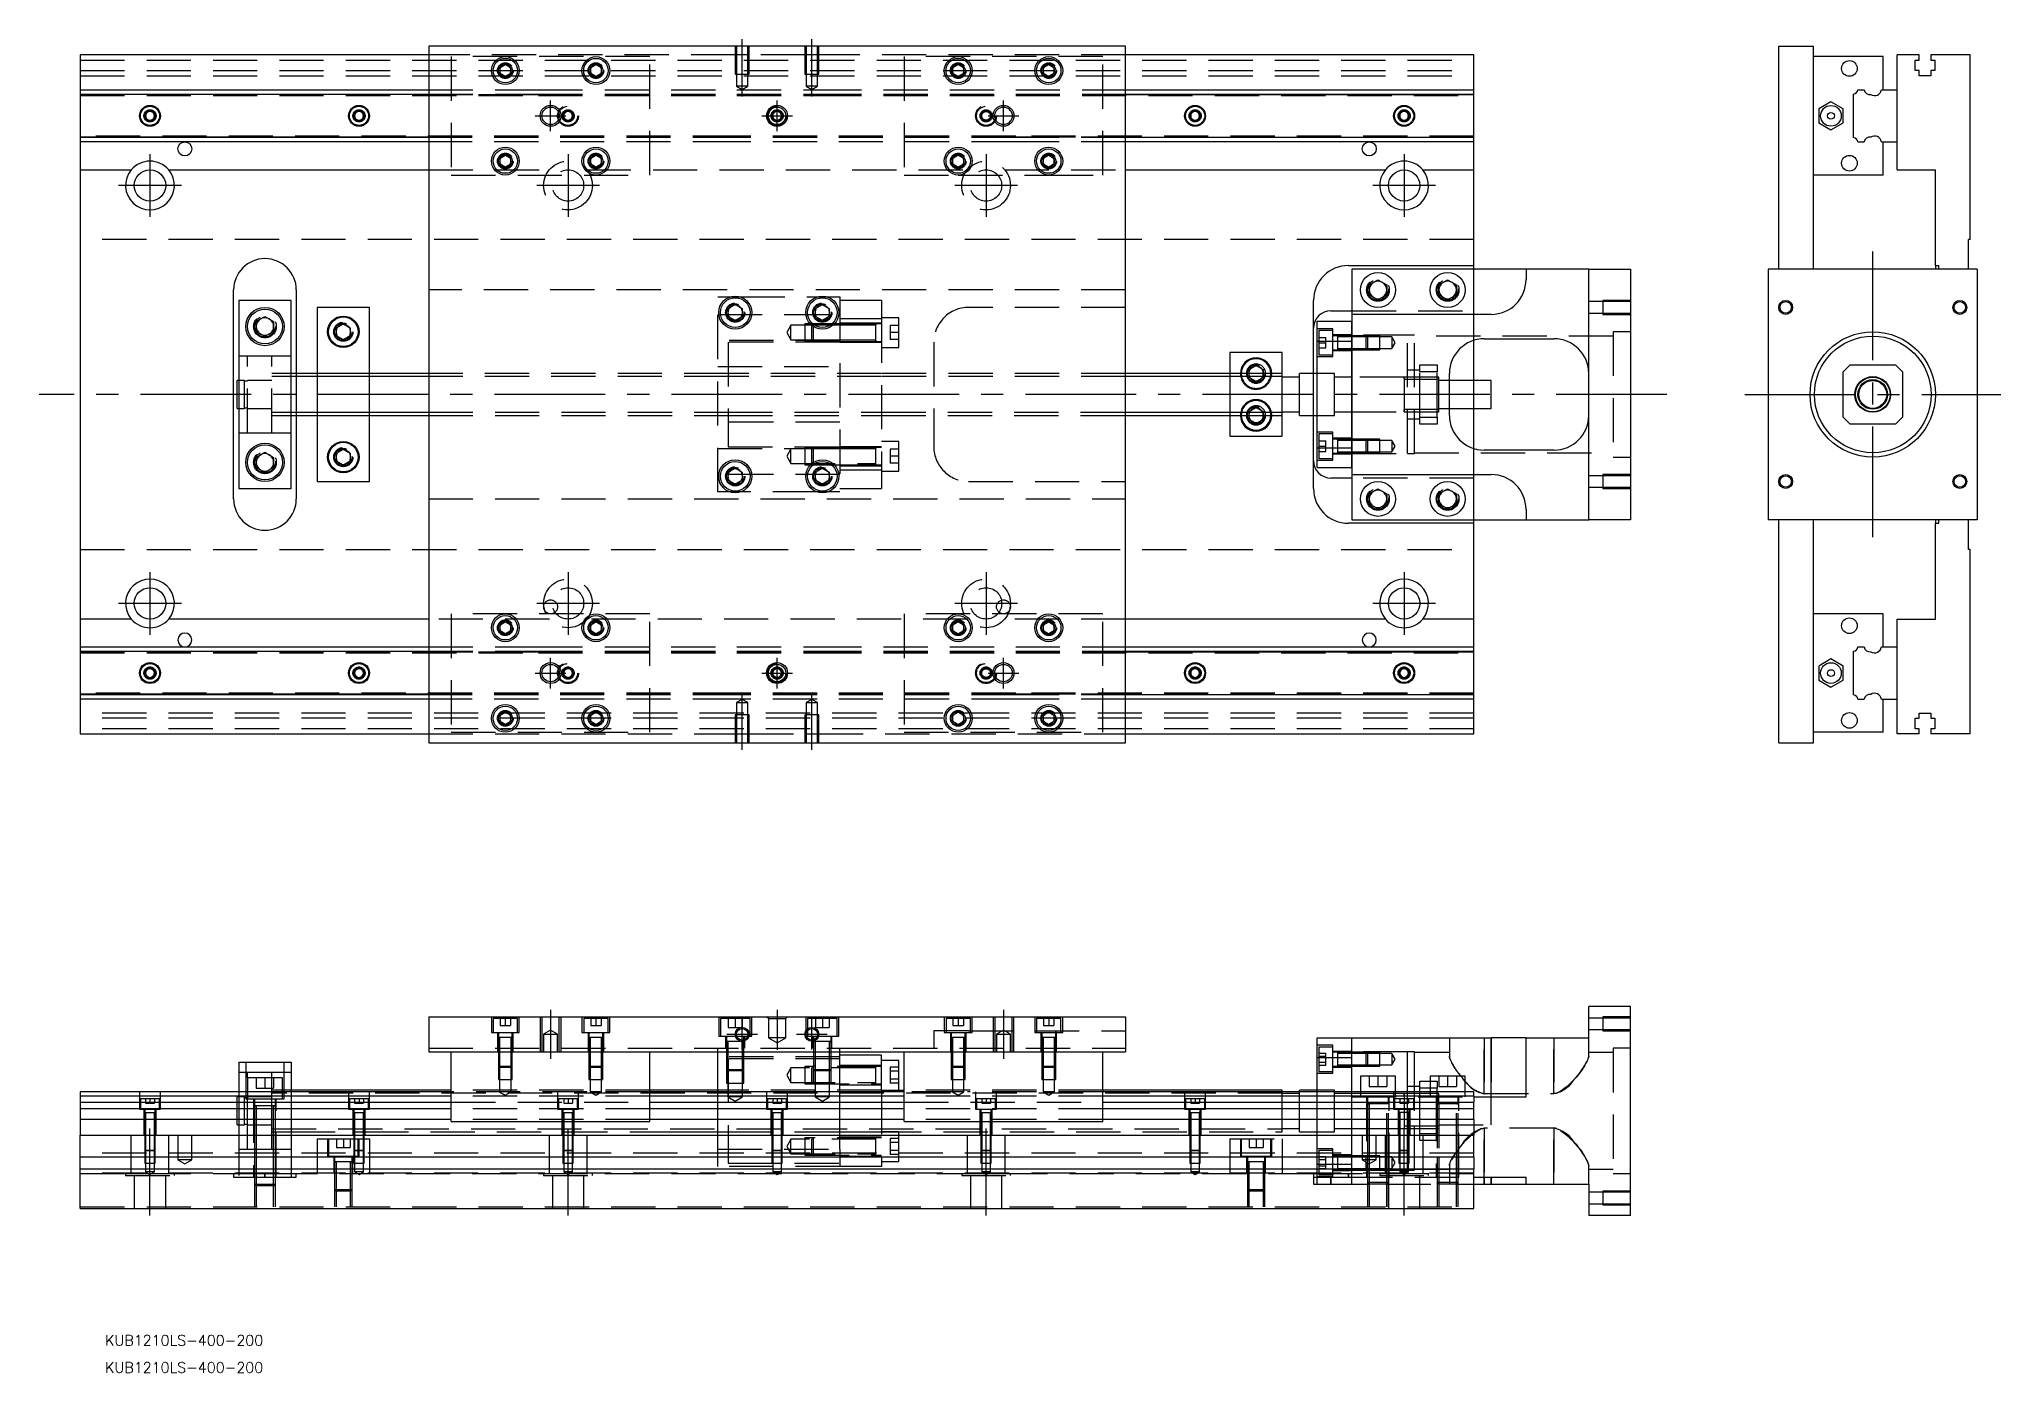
# Model space of a CAD drawing. Extents: x -12 to 551, y -281 to 102.
import ezdxf

# ---------------------------------------------------------------- set-up
doc = ezdxf.new("R2010")
doc.units = 0
doc.linetypes.add('CENTER', pattern=[50.8, 31.75, -6.35, 6.35, -6.35])
doc.linetypes.add('DASHED', pattern=[19.05, 12.7, -6.35])
doc.layers.get('0').update_dxf_attribs({"linetype": 'CONTINUOUS'})
doc.layers.add('CENTER', color=1, linetype='CENTER')
doc.styles.get("Standard").update_dxf_attribs({"font": 'txt.shx', "height": 3, "bigfont": 'bigfont.shx'})

# ---------------------------------------------------------------- blocks, each defined once
blk = doc.blocks.new('*U2')
at = {"color": 7, "linetype": 'CONTINUOUS'}
blk.add_text('KUB1210LS-400-200', height=3, dxfattribs=at).set_placement((7.11, -280.92))
blk = doc.blocks.new('*U3')
at = {"color": 7, "linetype": 'CONTINUOUS'}
blk.add_text('KUB1210LS-400-200', height=3, dxfattribs=at).set_placement((7.11, -273.12))

msp = doc.modelspace()

# ---------------------------------------------------------------- linework, layer by layer
at = {"color": 7, "linetype": 'CONTINUOUS'}
for p, q in [((0, 97.5), (0, 87.5)), ((100, 97.5), (0, 97.5)), ((300, 100), (100, 100)), ((100, 100), (100, -100)), ((300, -100), (300, 100)), ((400, 97.5), (300, 97.5)), ((400, 87.5), (400, 97.5)), ((487.53, 36), (487.53, 100)), ((487.53, 100), (497.53, 100)), ((497.53, 36), (497.53, 100)), ((517.53, 97), (497.53, 97)), ((517.53, 87.5), (517.53, 97)), ((521.53, 87.5), (521.53, 97.5)), ((527.83, 97.5), (521.53, 97.5)), ((526.68, 96), (527.83, 96)), ((526.68, 93), (526.68, 96)), ((527.83, 96), (527.83, 97.5)), ((531.23, 97.5), (531.23, 96)), ((542.53, 97.5), (531.23, 97.5)), ((531.23, 96), (532.38, 96)), ((532.38, 96), (532.38, 93)), ((542.53, 44.5), (542.53, 97.5)), ((120.5, 93.87), (122, 94.73)), ((120.5, 92.13), (120.5, 93.87)), ((122, 91.27), (120.5, 92.13)), ((122, 94.73), (123.5, 93.87)), ((123.5, 92.13), (122, 91.27)), ((123.5, 93.87), (123.5, 92.13)), ((146.5, 93.87), (148, 94.73)), ((146.5, 92.13), (146.5, 93.87)), ((148, 91.27), (146.5, 92.13)), ((148, 94.73), (149.5, 93.87)), ((149.5, 92.13), (148, 91.27)), ((149.5, 93.87), (149.5, 92.13)), ((250.5, 93.87), (252, 94.73)), ((250.5, 92.13), (250.5, 93.87)), ((252, 91.27), (250.5, 92.13)), ((252, 94.73), (253.5, 93.87)), ((253.5, 92.13), (252, 91.27)), ((253.5, 93.87), (253.5, 92.13)), ((276.5, 93.87), (278, 94.73)), ((276.5, 92.13), (276.5, 93.87)), ((278, 91.27), (276.5, 92.13)), ((278, 94.73), (279.5, 93.87)), ((279.5, 92.13), (278, 91.27)), ((279.5, 93.87), (279.5, 92.13)), ((527.83, 93), (526.68, 93)), ((527.83, 91.5), (527.83, 93)), ((531.23, 91.5), (527.83, 91.5)), ((531.23, 93), (531.23, 91.5)), ((532.38, 93), (531.23, 93)), ((0, 87.5), (100, 87.5)), ((0, 87.5), (0, 86.25)), ((0, 86.25), (0, 73.75)), ((0, 86.25), (100, 86.25)), ((300, 87.5), (400, 87.5)), ((300, 86.25), (400, 86.25)), ((400, 86.25), (400, 87.5)), ((400, 73.75), (400, 86.25)), ((509.03, 73.75), (509.03, 86.25)), ((510.28, 87.5), (512.05, 87.5)), ((517, 87.5), (521.53, 87.5)), ((521.53, 72.5), (521.53, 87.5)), ((521.53, 72.5), (521.53, 87.5)), ((18.75, 80.72), (20, 81.44)), ((18.75, 79.28), (18.75, 80.72)), ((20, 78.56), (18.75, 79.28)), ((20, 81.44), (21.25, 80.72)), ((21.25, 79.28), (20, 78.56)), ((21.25, 80.72), (21.25, 79.28)), ((78.75, 80.72), (80, 81.44)), ((78.75, 79.28), (78.75, 80.72)), ((80, 78.56), (78.75, 79.28)), ((80, 81.44), (81.25, 80.72)), ((81.25, 79.28), (80, 78.56)), ((81.25, 80.72), (81.25, 79.28)), ((318.75, 80.72), (320, 81.44)), ((318.75, 79.28), (318.75, 80.72)), ((320, 78.56), (318.75, 79.28)), ((320, 81.44), (321.25, 80.72)), ((321.25, 79.28), (320, 78.56)), ((321.25, 80.72), (321.25, 79.28)), ((378.75, 80.72), (380, 81.44)), ((378.75, 79.28), (378.75, 80.72)), ((380, 78.56), (378.75, 79.28)), ((380, 81.44), (381.25, 80.72)), ((381.25, 79.28), (380, 78.56)), ((381.25, 80.72), (381.25, 79.28)), ((502.53, 84.04), (499.03, 82.02)), ((499.03, 82.02), (499.03, 77.98)), ((506.03, 82.02), (502.53, 84.04)), ((506.03, 77.98), (506.03, 82.02)), ((100, 73.75), (0, 73.75)), ((0, 73.75), (0, 72.5)), ((400, 73.75), (300, 73.75)), ((400, 72.5), (400, 73.75)), ((499.03, 77.98), (502.53, 75.96)), ((502.53, 75.96), (506.03, 77.98)), ((100, 72.5), (0, 72.5)), ((0, 72.5), (0, 64.5)), ((120.5, 67.87), (122, 68.73)), ((120.5, 66.13), (120.5, 67.87)), ((122, 68.73), (123.5, 67.87)), ((123.5, 67.87), (123.5, 66.13)), ((146.5, 67.87), (148, 68.73)), ((146.5, 66.13), (146.5, 67.87)), ((148, 68.73), (149.5, 67.87)), ((149.5, 67.87), (149.5, 66.13)), ((250.5, 67.87), (252, 68.73)), ((250.5, 66.13), (250.5, 67.87)), ((252, 68.73), (253.5, 67.87)), ((253.5, 67.87), (253.5, 66.13)), ((276.5, 67.87), (278, 68.73)), ((276.5, 66.13), (276.5, 67.87)), ((278, 68.73), (279.5, 67.87)), ((279.5, 67.87), (279.5, 66.13)), ((400, 72.5), (300, 72.5)), ((400, 64.5), (400, 72.5)), ((510.28, 72.5), (512.05, 72.5)), ((517, 72.5), (521.53, 72.5)), ((517.53, 63), (517.53, 72.5)), ((521.53, 64.5), (521.53, 72.5)), ((0, 64.5), (14.64, 64.5)), ((0, 64.5), (0, -64.5)), ((25.36, 64.5), (100, 64.5)), ((122, 65.27), (120.5, 66.13)), ((123.5, 66.13), (122, 65.27)), ((148, 65.27), (146.5, 66.13)), ((149.5, 66.13), (148, 65.27)), ((252, 65.27), (250.5, 66.13)), ((253.5, 66.13), (252, 65.27)), ((278, 65.27), (276.5, 66.13)), ((279.5, 66.13), (278, 65.27)), ((300, 64.5), (374.64, 64.5)), ((385.36, 64.5), (400, 64.5)), ((400, 37), (400, 64.5)), ((517.53, 63), (497.53, 63)), ((521.53, 64.5), (532.53, 64.5)), ((532.53, 37), (532.53, 64.5)), ((542.53, 44.5), (542.03, 44.5)), ((542.03, 36), (542.03, 44.5)), ((364, 37), (400, 37)), ((365, 36), (365, 23)), ((415, 36), (365, 36)), ((400, 36), (400, 37)), ((415, 36), (415, 33)), ((433, 36), (415, 36)), ((433, 36), (445, 36)), ((433, -36), (433, 36)), ((445, 36), (445, -36)), ((544.53, 36), (484.53, 36)), ((484.53, 36), (484.53, -36)), ((532.53, 37), (533.53, 37)), ((532.53, 37), (532.53, 36)), ((533.53, 36), (533.53, 37)), ((544.53, 36), (544.53, -36)), ((44, -30), (44, 30)), ((62, 30), (62, 6)), ((370, 31.44), (372.5, 32.89)), ((370, 28.56), (370, 31.44)), ((372.5, 27.11), (370, 28.56)), ((372.5, 32.89), (375, 31.44)), ((375, 28.56), (372.5, 27.11)), ((375, 31.44), (375, 28.56)), ((390, 31.44), (392.5, 32.89)), ((390, 28.56), (390, 31.44)), ((392.5, 27.11), (390, 28.56)), ((392.5, 32.89), (395, 31.44)), ((395, 28.56), (392.5, 27.11)), ((395, 31.44), (395, 28.56)), ((60.5, 27), (45.5, 27)), ((45.5, 27), (45.5, -27)), ((60.5, -27), (60.5, 27)), ((68, 25), (68, 6)), ((83, 25), (68, 25)), ((83, 6), (83, 25)), ((186, 24.65), (188, 25.81)), ((186, 22.35), (186, 24.65)), ((188, 25.81), (190, 24.65)), ((190, 24.65), (190, 22.35)), ((211, 24.65), (213, 25.81)), ((211, 22.35), (211, 24.65)), ((213, 25.81), (215, 24.65)), ((215, 24.65), (215, 22.35)), ((354, 6), (354, 27)), ((359, 24), (365, 24)), ((405, 23), (365, 23)), ((365, 23), (365, 15.33)), ((50.5, 20.94), (53, 22.39)), ((50.5, 18.06), (50.5, 20.94)), ((53, 16.61), (50.5, 18.06)), ((53, 22.39), (55.5, 20.94)), ((55.5, 18.06), (53, 16.61)), ((55.5, 20.94), (55.5, 18.06)), ((73.5, 19.15), (75.5, 20.31)), ((73.5, 16.85), (73.5, 19.15)), ((75.5, 20.31), (77.5, 19.15)), ((77.5, 19.15), (77.5, 16.85)), ((188, 21.19), (186, 22.35)), ((190, 22.35), (188, 21.19)), ((213, 21.19), (211, 22.35)), ((215, 22.35), (213, 21.19)), ((355, 15.33), (355, 21)), ((355, 21), (365, 21)), ((75.5, 15.69), (73.5, 16.85)), ((77.5, 16.85), (75.5, 15.69)), ((345, 12), (330, 12)), ((330, 12), (330, 6)), ((345, 6), (345, 12)), ((355, -15.33), (355, 15.33)), ((355, 15.33), (365, 15.33)), ((365, -15.33), (365, 15.33)), ((365, 15.33), (365, -15.33)), ((400, 4), (400, 15.54)), ((403, 16), (423, 16)), ((100, 6), (60.5, 6)), ((345, 6), (300, 6)), ((335.5, 7.15), (337.5, 8.31)), ((335.5, 6), (335.5, 7.15)), ((337.5, 8.31), (339.5, 7.15)), ((339.5, 7.15), (339.5, 6)), ((345, -6), (345, 6)), ((350, -6), (350, 6)), ((355, 6), (350, 6)), ((393, -6), (393, 6)), ((508.03, 8.5), (506.03, 6.5)), ((506.03, -6.5), (506.03, 6.5)), ((508.03, 8.5), (521.03, 8.5)), ((523.03, 6.5), (521.03, 8.5)), ((523.03, 6.5), (523.03, -6.5)), ((45, -4), (45, 4)), ((45.5, 4), (45, 4)), ((350, 5), (345, 5)), ((405, 4), (393, 4)), ((405, -4), (405, 4)), ((45, -4), (45.5, -4)), ((345, -5), (350, -5)), ((393, -4), (405, -4)), ((400, -15.54), (400, -4)), ((60.5, -6), (100, -6)), ((62, -6), (62, -30)), ((68, -6), (68, -25)), ((83, -25), (83, -6)), ((300, -6), (345, -6)), ((330, -6), (330, -12)), ((335.5, -7.15), (335.5, -6)), ((337.5, -8.31), (335.5, -7.15)), ((339.5, -7.15), (337.5, -8.31)), ((339.5, -6), (339.5, -7.15)), ((345, -12), (345, -6)), ((350, -6), (355, -6)), ((354, -27), (354, -6)), ((506.03, -6.5), (508.03, -8.5)), ((521.03, -8.5), (508.03, -8.5)), ((521.03, -8.5), (523.03, -6.5)), ((50.5, -18.06), (53, -16.61)), ((53, -16.61), (55.5, -18.06)), ((73.5, -16.85), (75.5, -15.69)), ((73.5, -19.15), (73.5, -16.85)), ((75.5, -15.69), (77.5, -16.85)), ((77.5, -16.85), (77.5, -19.15)), ((330, -12), (345, -12)), ((355, -15.33), (365, -15.33)), ((355, -21), (355, -15.33)), ((365, -15.33), (365, -23)), ((423, -16), (403, -16)), ((50.5, -20.94), (50.5, -18.06)), ((53, -22.39), (50.5, -20.94)), ((55.5, -20.94), (53, -22.39)), ((55.5, -18.06), (55.5, -20.94)), ((75.5, -20.31), (73.5, -19.15)), ((77.5, -19.15), (75.5, -20.31)), ((186, -22.35), (188, -21.19)), ((186, -24.65), (186, -22.35)), ((188, -21.19), (190, -22.35)), ((190, -22.35), (190, -24.65)), ((211, -22.35), (213, -21.19)), ((211, -24.65), (211, -22.35)), ((213, -21.19), (215, -22.35)), ((215, -22.35), (215, -24.65)), ((355, -21), (365, -21)), ((45.5, -27), (60.5, -27)), ((68, -25), (83, -25)), ((188, -25.81), (186, -24.65)), ((190, -24.65), (188, -25.81)), ((213, -25.81), (211, -24.65)), ((215, -24.65), (213, -25.81)), ((365, -24), (359, -24)), ((365, -23), (405, -23)), ((365, -23), (365, -36)), ((370, -28.56), (372.5, -27.11)), ((372.5, -27.11), (375, -28.56)), ((390, -28.56), (392.5, -27.11)), ((392.5, -27.11), (395, -28.56)), ((370, -31.44), (370, -28.56)), ((372.5, -32.89), (370, -31.44)), ((375, -31.44), (372.5, -32.89)), ((375, -28.56), (375, -31.44)), ((390, -31.44), (390, -28.56)), ((392.5, -32.89), (390, -31.44)), ((395, -31.44), (392.5, -32.89)), ((395, -28.56), (395, -31.44)), ((415, -33), (415, -36)), ((400, -37), (364, -37)), ((365, -36), (415, -36)), ((400, -37), (400, -36)), ((400, -64.5), (400, -37)), ((415, -36), (433, -36)), ((445, -36), (433, -36)), ((544.53, -36), (484.53, -36)), ((487.53, -100), (487.53, -36)), ((497.53, -100), (497.53, -36)), ((532.53, -36), (532.53, -37)), ((532.53, -64.5), (532.53, -37)), ((532.53, -37), (533.53, -37)), ((533.53, -37), (533.53, -36)), ((542.03, -44.5), (542.03, -36)), ((542.53, -44.5), (542.03, -44.5)), ((542.53, -97.5), (542.53, -44.5)), ((0, -64.5), (0, -72.5)), ((14.64, -64.5), (0, -64.5)), ((100, -64.5), (25.36, -64.5)), ((120.5, -66.13), (122, -65.27)), ((120.5, -67.87), (120.5, -66.13)), ((122, -65.27), (123.5, -66.13)), ((123.5, -66.13), (123.5, -67.87)), ((146.5, -66.13), (148, -65.27)), ((146.5, -67.87), (146.5, -66.13)), ((148, -65.27), (149.5, -66.13)), ((149.5, -66.13), (149.5, -67.87)), ((250.5, -66.13), (252, -65.27)), ((250.5, -67.87), (250.5, -66.13)), ((252, -65.27), (253.5, -66.13)), ((253.5, -66.13), (253.5, -67.87)), ((276.5, -66.13), (278, -65.27)), ((276.5, -67.87), (276.5, -66.13)), ((278, -65.27), (279.5, -66.13)), ((279.5, -66.13), (279.5, -67.87)), ((374.64, -64.5), (300, -64.5)), ((400, -64.5), (385.36, -64.5)), ((400, -72.5), (400, -64.5)), ((517.53, -63), (497.53, -63)), ((517.53, -72.5), (517.53, -63)), ((521.53, -72.5), (521.53, -64.5)), ((521.53, -64.5), (532.53, -64.5)), ((0, -72.5), (100, -72.5)), ((0, -72.5), (0, -73.75)), ((122, -68.73), (120.5, -67.87)), ((123.5, -67.87), (122, -68.73)), ((148, -68.73), (146.5, -67.87)), ((149.5, -67.87), (148, -68.73)), ((252, -68.73), (250.5, -67.87)), ((253.5, -67.87), (252, -68.73)), ((278, -68.73), (276.5, -67.87)), ((279.5, -67.87), (278, -68.73)), ((300, -72.5), (400, -72.5)), ((400, -73.75), (400, -72.5)), ((510.28, -72.5), (512.05, -72.5)), ((517, -72.5), (521.53, -72.5)), ((521.53, -87.5), (521.53, -72.5)), ((521.53, -87.5), (521.53, -72.5)), ((0, -73.75), (100, -73.75)), ((0, -73.75), (0, -86.25)), ((18.75, -79.28), (20, -78.56)), ((20, -78.56), (21.25, -79.28)), ((78.75, -79.28), (80, -78.56)), ((80, -78.56), (81.25, -79.28)), ((300, -73.75), (400, -73.75)), ((318.75, -79.28), (320, -78.56)), ((320, -78.56), (321.25, -79.28)), ((378.75, -79.28), (380, -78.56)), ((380, -78.56), (381.25, -79.28)), ((400, -86.25), (400, -73.75)), ((502.53, -75.96), (499.03, -77.98)), ((499.03, -77.98), (499.03, -82.02)), ((506.03, -77.98), (502.53, -75.96)), ((506.03, -82.02), (506.03, -77.98)), ((509.03, -86.25), (509.03, -73.75)), ((18.75, -80.72), (18.75, -79.28)), ((20, -81.44), (18.75, -80.72)), ((21.25, -80.72), (20, -81.44)), ((21.25, -79.28), (21.25, -80.72)), ((78.75, -80.72), (78.75, -79.28)), ((80, -81.44), (78.75, -80.72)), ((81.25, -80.72), (80, -81.44)), ((81.25, -79.28), (81.25, -80.72)), ((318.75, -80.72), (318.75, -79.28)), ((320, -81.44), (318.75, -80.72)), ((321.25, -80.72), (320, -81.44)), ((321.25, -79.28), (321.25, -80.72)), ((378.75, -80.72), (378.75, -79.28)), ((380, -81.44), (378.75, -80.72)), ((381.25, -80.72), (380, -81.44)), ((381.25, -79.28), (381.25, -80.72)), ((499.03, -82.02), (502.53, -84.04)), ((502.53, -84.04), (506.03, -82.02)), ((0, -86.25), (0, -87.5)), ((100, -86.25), (0, -86.25)), ((100, -87.5), (0, -87.5)), ((0, -87.5), (0, -97.5)), ((400, -86.25), (300, -86.25)), ((400, -87.5), (300, -87.5)), ((400, -87.5), (400, -86.25)), ((400, -97.5), (400, -87.5)), ((510.28, -87.5), (512.05, -87.5)), ((517, -87.5), (521.53, -87.5)), ((517.53, -97), (517.53, -87.5)), ((521.53, -97.5), (521.53, -87.5)), ((120.5, -92.13), (122, -91.27)), ((120.5, -93.87), (120.5, -92.13)), ((122, -94.73), (120.5, -93.87)), ((122, -91.27), (123.5, -92.13)), ((123.5, -93.87), (122, -94.73)), ((123.5, -92.13), (123.5, -93.87)), ((146.5, -92.13), (148, -91.27)), ((146.5, -93.87), (146.5, -92.13)), ((148, -94.73), (146.5, -93.87)), ((148, -91.27), (149.5, -92.13)), ((149.5, -93.87), (148, -94.73)), ((149.5, -92.13), (149.5, -93.87)), ((250.5, -92.13), (252, -91.27)), ((250.5, -93.87), (250.5, -92.13)), ((252, -94.73), (250.5, -93.87)), ((252, -91.27), (253.5, -92.13)), ((253.5, -93.87), (252, -94.73)), ((253.5, -92.13), (253.5, -93.87)), ((276.5, -92.13), (278, -91.27)), ((276.5, -93.87), (276.5, -92.13)), ((278, -94.73), (276.5, -93.87)), ((278, -91.27), (279.5, -92.13)), ((279.5, -93.87), (278, -94.73)), ((279.5, -92.13), (279.5, -93.87)), ((526.68, -93), (527.83, -93)), ((526.68, -96), (526.68, -93)), ((527.83, -91.5), (531.23, -91.5)), ((527.83, -93), (527.83, -91.5)), ((531.23, -91.5), (531.23, -93)), ((531.23, -93), (532.38, -93)), ((532.38, -93), (532.38, -96)), ((0, -97.5), (100, -97.5)), ((100, -100), (300, -100)), ((300, -97.5), (400, -97.5)), ((487.53, -100), (497.53, -100)), ((517.53, -97), (497.53, -97)), ((527.83, -97.5), (521.53, -97.5)), ((527.83, -96), (526.68, -96)), ((527.83, -97.5), (527.83, -96)), ((531.23, -96), (531.23, -97.5)), ((532.38, -96), (531.23, -96)), ((542.53, -97.5), (531.23, -97.5)), ((100, -178.73), (100, -188.73)), ((100, -178.73), (300, -178.73)), ((300, -178.73), (300, -188.73)), ((433, -184.73), (433, -175.73)), ((445, -175.73), (433, -175.73)), ((445, -235.73), (445, -175.73)), ((355, -190.4), (355, -184.73)), ((355, -184.73), (365, -184.73)), ((365, -184.73), (405, -184.73)), ((365, -200.23), (365, -184.73)), ((405, -201.73), (405, -184.73)), ((415, -184.73), (405, -184.73)), ((415, -201.73), (415, -184.73)), ((415, -184.73), (433, -184.73)), ((100, -188.73), (300, -188.73)), ((106.5, -208.73), (106.5, -188.73)), ((163.5, -208.73), (163.5, -188.73)), ((183, -200.23), (183, -188.73)), ((218, -200.23), (218, -188.73)), ((230, -189.73), (218, -189.73)), ((230, -199.73), (230, -189.73)), ((235, -191.23), (230, -191.23)), ((235, -199.73), (235, -191.23)), ((236.5, -208.73), (236.5, -188.73)), ((293.5, -208.73), (293.5, -188.73)), ((355, -200.23), (355, -190.4)), ((355, -190.4), (365, -190.4)), ((45.5, -191.73), (45.5, -200.23)), ((45.5, -191.73), (60.5, -191.73)), ((60.5, -191.73), (60.5, -200.23)), ((377.5, -195.73), (367.5, -195.73)), ((367.5, -195.73), (367.5, -200.23)), ((377.5, -200.23), (377.5, -195.73)), ((397.5, -195.73), (387.5, -195.73)), ((387.5, -195.73), (387.5, -200.23)), ((397.5, -200.23), (397.5, -195.73)), ((106.5, -200.23), (0, -200.23)), ((0, -200.23), (0, -201.48)), ((0, -201.48), (0, -203.26)), ((106.5, -201.48), (0, -201.48)), ((106.5, -199.73), (60.5, -199.73)), ((183, -199.73), (163.5, -199.73)), ((236.5, -200.23), (163.5, -200.23)), ((236.5, -201.48), (163.5, -201.48)), ((230, -199.73), (236.5, -199.73)), ((345, -199.73), (293.5, -199.73)), ((400, -200.23), (293.5, -200.23)), ((400, -201.48), (293.5, -201.48)), ((345, -200.23), (345, -199.73)), ((350, -200.23), (350, -199.73)), ((355, -199.73), (350, -199.73)), ((381, -201.48), (380, -201.48)), ((384.5, -201.48), (381, -201.48)), ((387.5, -201.48), (384.5, -201.48)), ((389.5, -201.48), (387.5, -201.48)), ((390, -201.48), (389.5, -201.48)), ((400, -201.48), (400, -200.23)), ((400, -201.48), (400, -203.26)), ((400, -201.73), (415, -201.73)), ((0, -203.26), (106.5, -203.26)), ((0, -203.26), (0, -205.15)), ((0, -205.15), (0, -208.21)), ((106.5, -205.15), (0, -205.15)), ((106.5, -208.21), (0, -208.21)), ((0, -208.21), (0, -212.73)), ((163.5, -203.26), (236.5, -203.26)), ((236.5, -205.15), (163.5, -205.15)), ((236.5, -208.21), (163.5, -208.21)), ((293.5, -203.26), (400, -203.26)), ((400, -205.15), (293.5, -205.15)), ((400, -208.21), (293.5, -208.21)), ((400, -205.15), (400, -203.26)), ((400, -208.21), (400, -205.15)), ((400, -208.21), (400, -212.73)), ((0, -219.03), (0, -212.73)), ((0, -212.73), (400, -212.73)), ((106.5, -208.73), (163.5, -208.73)), ((236.5, -208.73), (293.5, -208.73)), ((400, -219.03), (400, -212.73)), ((400, -219.03), (0, -219.03)), ((0, -222.43), (0, -219.03)), ((400, -219.03), (400, -222.43)), ((0, -233.73), (0, -222.43)), ((400, -222.43), (0, -222.43)), ((400, -233.73), (400, -222.43)), ((400, -224.73), (415, -224.73)), ((405, -226.73), (405, -224.73)), ((415, -226.73), (415, -224.73)), ((400, -226.73), (405, -226.73)), ((405, -226.73), (415, -226.73)), ((415, -226.73), (433, -226.73)), ((433, -226.73), (433, -235.73)), ((0, -233.73), (400, -233.73)), ((445, -235.73), (433, -235.73))]:
    msp.add_line(p, q, dxfattribs=at)
at = {"color": 3, "linetype": 'DASHED'}
for p, q in [((0, 96), (400, 96)), ((188, 97.5), (100, 97.5)), ((106.5, 97), (106.5, 63)), ((163.5, 97), (106.5, 97)), ((163.5, 63), (163.5, 97)), ((188, 100), (188, 92)), ((192, 97.5), (188, 97.5)), ((188.35, 100), (188.35, 92)), ((191.65, 92), (191.65, 100)), ((192, 92), (192, 100)), ((208, 97.5), (192, 97.5)), ((208, 100), (208, 92)), ((212, 97.5), (208, 97.5)), ((208.35, 100), (208.35, 92)), ((211.65, 92), (211.65, 100)), ((212, 92), (212, 100)), ((300, 97.5), (212, 97.5)), ((293.5, 97), (236.5, 97)), ((236.5, 97), (236.5, 63)), ((293.5, 63), (293.5, 97)), ((0, 93), (400, 93)), ((0, 91.5), (400, 91.5)), ((120, 93), (120.03, 93.35)), ((149.97, 93.33), (150, 93)), ((188, 92), (192, 92)), ((188.35, 92), (188.35, 88.5)), ((191.65, 88.5), (191.65, 92)), ((208, 92), (212, 92)), ((208.35, 92), (208.35, 88.5)), ((211.65, 88.5), (211.65, 92)), ((253.97, 93.33), (254, 93)), ((276, 93), (276.03, 93.35)), ((0, 86.11), (100, 86.11)), ((0, 86.1), (131.5, 86.1)), ((0, 85.8), (131.5, 85.8)), ((100, 87.5), (131.5, 87.5)), ((100, 86.25), (131.5, 86.25)), ((100, 86.11), (131.5, 86.11)), ((131.5, 87.5), (188.5, 87.5)), ((131.5, 86.25), (188.5, 86.25)), ((131.5, 86.11), (188.5, 86.11)), ((131.5, 86.1), (188.5, 86.1)), ((131.5, 86.1), (188.5, 86.1)), ((131.5, 85.8), (188.5, 85.8)), ((131.5, 85.8), (188.5, 85.8)), ((191.65, 88.5), (188.35, 88.5)), ((188.35, 88.5), (190, 87.55)), ((188.5, 87.5), (211.5, 87.5)), ((188.5, 86.25), (211.5, 86.25)), ((188.5, 86.11), (211.5, 86.11)), ((188.5, 86.1), (211.5, 86.1)), ((188.5, 85.8), (211.5, 85.8)), ((190, 87.55), (191.65, 88.5)), ((211.65, 88.5), (208.35, 88.5)), ((208.35, 88.5), (210, 87.55)), ((210, 87.55), (211.65, 88.5)), ((211.5, 87.5), (268.5, 87.5)), ((211.5, 86.25), (268.5, 86.25)), ((211.5, 86.11), (268.5, 86.11)), ((211.5, 86.1), (268.5, 86.1)), ((211.5, 86.1), (268.5, 86.1)), ((211.5, 85.8), (268.5, 85.8)), ((211.5, 85.8), (268.5, 85.8)), ((268.5, 87.5), (300, 87.5)), ((268.5, 86.25), (300, 86.25)), ((268.5, 86.11), (300, 86.11)), ((268.5, 86.1), (400, 86.1)), ((268.5, 85.8), (400, 85.8)), ((300, 86.11), (400, 86.11)), ((21.48, 80.26), (21.5, 80)), ((78.5, 80), (78.52, 80.22)), ((138.75, 80.72), (140, 81.44)), ((138.75, 79.28), (138.75, 80.72)), ((140, 78.56), (138.75, 79.28)), ((140, 81.44), (141.25, 80.72)), ((141.25, 79.28), (140, 78.56)), ((141.25, 80.72), (141.25, 79.28)), ((141.48, 80.26), (141.5, 80)), ((198.75, 80.72), (200, 81.44)), ((198.75, 79.28), (198.75, 80.72)), ((200, 78.56), (198.75, 79.28)), ((200, 81.44), (201.25, 80.72)), ((201.25, 79.28), (200, 78.56)), ((201.25, 80.72), (201.25, 79.28)), ((201.48, 80.26), (201.5, 80)), ((258.5, 80), (258.52, 80.25)), ((258.75, 80.72), (260, 81.44)), ((258.75, 79.28), (258.75, 80.72)), ((260, 78.56), (258.75, 79.28)), ((260, 81.44), (261.25, 80.72)), ((261.25, 79.28), (260, 78.56)), ((261.25, 80.72), (261.25, 79.28)), ((318.5, 80), (318.52, 80.22)), ((378.5, 80), (378.52, 80.22)), ((131.5, 74.2), (0, 74.2)), ((131.5, 73.9), (0, 73.9)), ((100, 73.89), (0, 73.89)), ((131.5, 73.89), (100, 73.89)), ((131.5, 73.75), (100, 73.75)), ((188.5, 74.2), (131.5, 74.2)), ((188.5, 73.9), (131.5, 73.9)), ((188.5, 73.89), (131.5, 73.89)), ((188.5, 73.75), (131.5, 73.75)), ((211.5, 74.2), (188.5, 74.2)), ((211.5, 73.9), (188.5, 73.9)), ((211.5, 73.89), (188.5, 73.89)), ((211.5, 73.75), (188.5, 73.75)), ((268.5, 74.2), (211.5, 74.2)), ((268.5, 73.9), (211.5, 73.9)), ((268.5, 73.89), (211.5, 73.89)), ((268.5, 73.75), (211.5, 73.75)), ((400, 74.2), (268.5, 74.2)), ((400, 73.9), (268.5, 73.9)), ((300, 73.89), (268.5, 73.89)), ((300, 73.75), (268.5, 73.75)), ((400, 73.89), (300, 73.89)), ((131.5, 72.5), (100, 72.5)), ((188.5, 72.5), (131.5, 72.5)), ((211.5, 72.5), (188.5, 72.5)), ((268.5, 72.5), (211.5, 72.5)), ((300, 72.5), (268.5, 72.5)), ((100, 64.5), (134.64, 64.5)), ((106.5, 63), (163.5, 63)), ((123.97, 67.33), (124, 67)), ((145.36, 64.5), (254.64, 64.5)), ((146, 67), (146.02, 67.3)), ((236.5, 63), (252, 63)), ((252, 63), (278, 63)), ((253.97, 67.33), (254, 67)), ((265.36, 64.5), (300, 64.5)), ((278, 63), (293.5, 63)), ((279.97, 67.33), (280, 67)), ((400, 44.5), (0, 44.5)), ((400, 24), (400, 36)), ((300, 30), (100, 30)), ((375.48, 30.36), (375.5, 30)), ((395.48, 30.36), (395.5, 30)), ((183, 28), (186.48, 28)), ((183, -28), (183, 28)), ((183, 23), (218, 23)), ((186.48, 28), (189.52, 28)), ((189.52, 28), (211.48, 28)), ((190.48, 23.79), (190.5, 23.5)), ((211.48, 28), (214.52, 28)), ((214.52, 28), (218, 28)), ((215.48, 23.79), (215.5, 23.5)), ((218, 28), (218, -28)), ((230, 27), (218, 27)), ((230, 27), (230, 21.75)), ((300, 25), (255, 25)), ((365, 24), (400, 24)), ((400, 23), (400, 24)), ((400, 15.54), (400, 23)), ((437, 26.65), (433, 26.65)), ((433, 23.35), (437, 23.35)), ((437, 27), (437, 23)), ((445, 27), (437, 27)), ((445, 26.65), (437, 26.65)), ((437, 23.35), (445, 23.35)), ((437, 23), (445, 23)), ((50, 19.5), (50.02, 19.85)), ((73, 18), (73.01, 18.25)), ((204, 19.85), (202.79, 17.75)), ((202.79, 17.75), (204, 15.65)), ((204, 15.65), (204, 19.85)), ((208, 19.85), (204, 19.85)), ((208, 20.25), (208, 15.25)), ((209.53, 20.25), (208, 20.25)), ((210, 19.85), (208, 19.85)), ((210.26, 20.25), (209.53, 20.25)), ((210.34, 20.19), (210, 19.85)), ((210, 19.82), (210, 19.85)), ((210.82, 19.85), (210, 19.85)), ((210, 15.65), (210, 19.82)), ((210.4, 20.25), (210.26, 20.25)), ((210.4, 20.25), (210.34, 20.19)), ((210.4, 20.25), (210.4, 20.14)), ((215.74, 20.25), (210.4, 20.25)), ((215.74, 20.25), (210.4, 20.25)), ((210.4, 20.14), (210.4, 19.52)), ((210.4, 19.52), (210.4, 15.25)), ((215.18, 19.85), (210.82, 19.85)), ((216.04, 19.85), (215.18, 19.85)), ((216.47, 20.25), (215.74, 20.25)), ((218, 19.85), (216.04, 19.85)), ((218, 20.25), (216.47, 20.25)), ((218, 20.25), (216.47, 20.25)), ((230, 21.75), (218, 21.75)), ((230, 20.5), (218, 20.5)), ((228.41, 20.25), (218, 20.25)), ((228.4, 19.85), (218, 19.85)), ((230, 20.25), (228.39, 20.25)), ((228.4, 15.25), (228.4, 20.25)), ((228.4, 19.85), (228.4, 20.25)), ((228.4, 15.25), (228.4, 20.25)), ((228.4, 20), (228.4, 20.25)), ((228.4, 20.25), (228.4, 20)), ((228.4, 15.51), (228.4, 20)), ((228.4, 15.65), (228.4, 19.85)), ((235, 22), (230, 22)), ((230, 21.75), (230, -21.75)), ((232.5, 19.75), (232.5, 17.75)), ((235, 19.75), (232.5, 19.75)), ((232.5, 17.75), (232.5, 15.75)), ((235, 17.75), (232.5, 17.75)), ((235, 13.5), (235, 22)), ((359.5, 18.85), (355, 18.85)), ((355.5, 18.35), (355.5, 11.35)), ((359.5, 18.35), (355.5, 18.35)), ((359.5, 10.85), (359.5, 18.85)), ((365, 17.1), (359.5, 17.1)), ((365, 15.33), (365, 21)), ((381, 17), (365, 17)), ((381, -17), (381, 17)), ((383, 17), (381, 17)), ((383, -17), (383, 17)), ((440, 18), (440, -18)), ((445, 18), (440, 18)), ((218, 15.5), (183, 15.5)), ((186, 15), (186, -15)), ((218, 15), (186, 15)), ((204, 15.65), (208, 15.65)), ((208, 15.65), (210, 15.65)), ((208, 15.25), (210.4, 15.25)), ((210, 15.65), (218, 15.65)), ((210, 15.65), (210.4, 15.25)), ((210.4, 15.25), (218, 15.25)), ((218, 15.65), (228.4, 15.65)), ((218, 15.25), (228.41, 15.25)), ((218, 15), (230, 15)), ((228.39, 15.25), (230, 15.25)), ((228.4, 15.25), (228.4, 15.65)), ((228.4, 15.25), (228.4, 15.51)), ((228.4, 15.51), (228.4, 15.25)), ((230, 13.5), (235, 13.5)), ((235, 15.75), (232.5, 15.75)), ((245, 15), (245, -15)), ((355.5, 16.35), (357.5, 16.35)), ((355.5, 14.85), (357.5, 14.85)), ((355.5, 13.35), (357.5, 13.35)), ((355.5, 11.35), (359.5, 11.35)), ((357.5, 14.85), (357.5, 16.35)), ((357.5, 13.35), (357.5, 14.85)), ((360.9, 16.85), (359.5, 16.85)), ((359.5, 12.85), (360.9, 12.85)), ((359.5, 12.6), (365, 12.6)), ((360.9, 16.85), (360.89, 16.85)), ((360.89, 12.85), (360.9, 12.85)), ((360.9, 16.85), (360.9, 16.63)), ((365, 16.85), (360.9, 16.85)), ((360.9, 16.85), (360.9, 16.85)), ((360.9, 16.63), (360.9, 13.07)), ((365, 16.5), (360.9, 16.5)), ((360.9, 13.2), (365, 13.2)), ((360.9, 13.07), (360.9, 12.85)), ((360.9, 12.85), (365, 12.85)), ((360.9, 12.85), (360.9, 12.85)), ((369.15, 16.85), (365, 16.85)), ((369.15, 16.85), (365, 16.85)), ((369.5, 16.5), (365, 16.5)), ((365, 13.2), (369.5, 13.2)), ((365, 12.85), (369.15, 12.85)), ((365, 12.85), (369.15, 12.85)), ((369.15, 12.85), (369.15, 16.85)), ((373, 16.85), (369.15, 16.85)), ((369.5, 16.5), (369.15, 16.85)), ((369.15, 12.85), (369.5, 13.2)), ((369.15, 12.85), (373, 12.85)), ((369.5, 16.5), (369.5, 13.2)), ((373, 16.5), (369.5, 16.5)), ((369.5, 13.2), (373, 13.2)), ((373, 12.85), (373, 16.85)), ((376.5, 16.5), (373, 16.5)), ((373, 13.2), (376.5, 13.2)), ((376.5, 16.5), (376.5, 13.2)), ((377.45, 14.85), (376.5, 16.5)), ((376.5, 13.2), (377.45, 14.85)), ((440, 16.75), (383, 16.75)), ((400, 15.54), (400, 15.54)), ((48, 11), (45.5, 11)), ((48, -11), (48, 11)), ((55, 11), (48, 11)), ((55, -11), (55, 11)), ((60.5, 11), (55, 11)), ((60.5, 6), (55, 6)), ((62, 6), (62, 5.12)), ((68, 6), (68, -6)), ((83, -6), (83, 6)), ((186, 6), (100, 6)), ((183, 8), (218, 8)), ((230, 6), (186, 6)), ((300, 6), (230, 6)), ((330, 6), (330, -6)), ((335.5, 4.85), (335.5, 6)), ((339.5, 6), (339.5, 5.12)), ((339.98, 6.29), (340, 6)), ((354, -6), (354, 6)), ((355, 10.85), (359.5, 10.85)), ((360, 6), (355, 6)), ((360, -6), (360, 6)), ((384.5, 7), (381, 7)), ((384.5, 8.5), (389.5, 8.5)), ((384.5, 6.5), (384.5, 8.5)), ((389.5, 6.5), (384.5, 6.5)), ((384.5, -6.5), (384.5, 6.5)), ((389.5, 8.5), (389.5, 6.5)), ((389.5, -6.5), (389.5, 6.5)), ((47.1, 4), (45.5, 4)), ((47.1, -4), (47.1, 4)), ((48, 3.8), (47.1, 3.8)), ((55, 4), (48, 4)), ((60.5, 5.12), (55, 5.12)), ((62, 5.12), (62, -5.13)), ((186, 5.12), (100, 5.12)), ((230, 5.12), (186, 5.12)), ((300, 5.12), (230, 5.12)), ((337.5, 3.69), (335.5, 4.85)), ((339.5, 4.85), (337.5, 3.69)), ((339.5, 5.12), (339.5, 4.85)), ((365, 5), (360, 5)), ((380, 5), (365, 5)), ((380, 4.44), (380, 5)), ((380, 5), (380, 4.44)), ((389.5, 5), (380, 5)), ((389.5, 5), (380, 5)), ((380, 4.44), (380, -4.44)), ((390, 4.25), (380, 4.25)), ((390, 5), (389.5, 5)), ((390, -5), (390, 5)), ((393, 4), (390, 4)), ((400, -4), (400, 4)), ((45.5, -4), (47.1, -4)), ((47.1, -3.8), (48, -3.8)), ((48, -4), (55, -4)), ((55, -5.13), (60.5, -5.13)), ((62, -5.13), (62, -6)), ((100, -5.13), (186, -5.13)), ((186, -5.13), (230, -5.13)), ((230, -5.13), (300, -5.13)), ((335.5, -4.85), (337.5, -3.69)), ((335.5, -6), (335.5, -4.85)), ((337.5, -3.69), (339.5, -4.85)), ((339.5, -4.85), (339.5, -5.13)), ((339.5, -5.13), (339.5, -6)), ((360, -5), (365, -5)), ((365, -5), (380, -5)), ((380, -4.25), (390, -4.25)), ((380, -5), (380, -4.44)), ((380, -4.44), (380, -5)), ((380, -5), (389.5, -5)), ((380, -5), (389.5, -5)), ((389.5, -5), (390, -5)), ((390, -4), (393, -4)), ((45.5, -11), (48, -11)), ((48, -11), (55, -11)), ((55, -6), (60.5, -6)), ((55, -11), (60.5, -11)), ((100, -6), (186, -6)), ((218, -8), (183, -8)), ((186, -6), (230, -6)), ((230, -6), (300, -6)), ((339.98, -5.71), (340, -6)), ((355, -6), (360, -6)), ((359.5, -10.85), (355, -10.85)), ((359.5, -18.85), (359.5, -10.85)), ((381, -7), (384.5, -7)), ((384.5, -6.5), (389.5, -6.5)), ((384.5, -8.5), (384.5, -6.5)), ((389.5, -8.5), (384.5, -8.5)), ((389.5, -6.5), (389.5, -8.5)), ((183, -15.5), (218, -15.5)), ((186, -15), (218, -15)), ((204, -15.65), (202.79, -17.75)), ((204, -19.85), (204, -15.65)), ((208, -15.65), (204, -15.65)), ((208, -15.25), (208, -20.25)), ((210.4, -15.25), (208, -15.25)), ((210, -15.65), (208, -15.65)), ((210.4, -15.25), (210, -15.65)), ((210, -19.85), (210, -15.65)), ((218, -15.65), (210, -15.65)), ((210.4, -15.25), (210.4, -19.52)), ((218, -15.25), (210.4, -15.25)), ((218, -15.25), (210.4, -15.25)), ((230, -15), (218, -15)), ((228.41, -15.25), (218, -15.25)), ((228.4, -15.65), (218, -15.65)), ((230, -15.25), (228.39, -15.25)), ((228.4, -20.25), (228.4, -15.25)), ((228.4, -20.25), (228.4, -15.25)), ((228.4, -15.51), (228.4, -15.25)), ((228.4, -15.25), (228.4, -15.51)), ((228.4, -20), (228.4, -15.51)), ((235, -13.5), (230, -13.5)), ((232.5, -15.75), (232.5, -17.75)), ((235, -15.75), (232.5, -15.75)), ((235, -22), (235, -13.5)), ((355.5, -11.35), (355.5, -18.35)), ((359.5, -11.35), (355.5, -11.35)), ((355.5, -13.35), (357.5, -13.35)), ((355.5, -14.85), (357.5, -14.85)), ((355.5, -16.35), (357.5, -16.35)), ((357.5, -14.85), (357.5, -13.35)), ((357.5, -16.35), (357.5, -14.85)), ((365, -12.6), (359.5, -12.6)), ((360.9, -12.85), (359.5, -12.85)), ((359.5, -16.85), (360.9, -16.85)), ((360.9, -12.85), (360.89, -12.85)), ((360.89, -16.85), (360.9, -16.85)), ((360.9, -12.85), (360.9, -13.07)), ((360.9, -13.07), (360.9, -12.85)), ((365, -12.85), (360.9, -12.85)), ((360.9, -12.85), (360.9, -12.85)), ((360.9, -13.07), (360.9, -16.63)), ((365, -13.2), (360.9, -13.2)), ((360.9, -16.5), (365, -16.5)), ((360.9, -16.63), (360.9, -16.85)), ((360.9, -16.85), (360.9, -16.63)), ((360.9, -16.85), (365, -16.85)), ((360.9, -16.85), (360.9, -16.85)), ((369.15, -12.85), (365, -12.85)), ((369.15, -12.85), (365, -12.85)), ((369.5, -13.2), (365, -13.2)), ((365, -21), (365, -15.33)), ((365, -16.5), (369.5, -16.5)), ((365, -16.85), (369.15, -16.85)), ((365, -16.85), (369.15, -16.85)), ((369.15, -16.85), (369.15, -12.85)), ((373, -12.85), (369.15, -12.85)), ((369.5, -13.2), (369.15, -12.85)), ((369.15, -16.85), (369.5, -16.5)), ((369.15, -16.85), (373, -16.85)), ((369.5, -13.2), (369.5, -16.5)), ((373, -13.2), (369.5, -13.2)), ((369.5, -16.5), (373, -16.5)), ((373, -16.85), (373, -12.85)), ((376.5, -13.2), (373, -13.2)), ((373, -16.5), (376.5, -16.5)), ((376.5, -13.2), (376.5, -16.5)), ((377.45, -14.85), (376.5, -13.2)), ((376.5, -16.5), (377.45, -14.85)), ((383, -16.75), (440, -16.75)), ((400, -23), (400, -15.54)), ((400, -15.54), (400, -15.54)), ((55.98, -19.14), (56, -19.5)), ((77.98, -17.71), (78, -18)), ((202.79, -17.75), (204, -19.85)), ((204, -19.85), (228.4, -19.85)), ((208, -20.25), (209.53, -20.25)), ((209.53, -20.25), (210.26, -20.25)), ((210, -19.85), (210.34, -20.19)), ((210.26, -20.25), (210.4, -20.25)), ((210.34, -20.19), (210.4, -20.25)), ((210.4, -19.52), (210.4, -20.14)), ((210.4, -20.14), (210.4, -20.25)), ((210.4, -20.25), (215.74, -20.25)), ((215.74, -20.25), (216.47, -20.25)), ((216.47, -20.25), (218, -20.25)), ((216.47, -20.25), (218, -20.25)), ((218, -20.25), (228.41, -20.25)), ((218, -20.5), (230, -20.5)), ((230, -21.75), (218, -21.75)), ((230, -21.75), (218, -21.75)), ((228.39, -20.25), (230, -20.25)), ((228.4, -20.25), (228.4, -20)), ((228.4, -20), (228.4, -20.25)), ((228.4, -20.25), (228.4, -20.25)), ((230, -21.75), (230, -27)), ((230, -22), (235, -22)), ((232.5, -17.75), (232.5, -19.75)), ((235, -17.75), (232.5, -17.75)), ((235, -19.75), (232.5, -19.75)), ((355, -18.85), (359.5, -18.85)), ((355.5, -18.35), (359.5, -18.35)), ((359.5, -17.1), (365, -17.1)), ((365, -17), (381, -17)), ((381, -17), (383, -17)), ((440, -18), (445, -18)), ((218, -23), (183, -23)), ((186.48, -28), (183, -28)), ((185.5, -23.5), (185.52, -23.2)), ((189.52, -28), (186.48, -28)), ((211.48, -28), (189.52, -28)), ((210.5, -23.5), (210.52, -23.2)), ((214.52, -28), (211.48, -28)), ((218, -28), (214.52, -28)), ((218, -27), (230, -27)), ((255, -25), (300, -25)), ((400, -24), (365, -24)), ((400, -24), (400, -23)), ((400, -36), (400, -24)), ((437, -23.35), (433, -23.35)), ((433, -26.65), (437, -26.65)), ((437, -23), (437, -27)), ((445, -23), (437, -23)), ((445, -23.35), (437, -23.35)), ((437, -26.65), (445, -26.65)), ((437, -27), (445, -27)), ((100, -30), (300, -30)), ((375.48, -29.64), (375.5, -30)), ((389.5, -30), (389.52, -29.65)), ((0, -44.5), (400, -44.5)), ((134.64, -64.5), (100, -64.5)), ((163.5, -63), (106.5, -63)), ((106.5, -63), (106.5, -97)), ((120, -67), (120.03, -66.65)), ((254.64, -64.5), (145.36, -64.5)), ((149.97, -66.67), (150, -67)), ((163.5, -97), (163.5, -63)), ((236.5, -63), (236.5, -97)), ((293.5, -63), (236.5, -63)), ((250, -67), (250.02, -66.7)), ((300, -64.5), (265.36, -64.5)), ((276, -67), (276.03, -66.65)), ((293.5, -97), (293.5, -63)), ((100, -72.5), (131.5, -72.5)), ((131.5, -72.5), (188.5, -72.5)), ((188.5, -72.5), (211.5, -72.5)), ((211.5, -72.5), (268.5, -72.5)), ((268.5, -72.5), (300, -72.5)), ((0, -73.89), (100, -73.89)), ((0, -73.9), (131.5, -73.9)), ((0, -74.2), (131.5, -74.2)), ((100, -73.75), (131.5, -73.75)), ((100, -73.89), (131.5, -73.89)), ((131.5, -73.75), (188.5, -73.75)), ((131.5, -73.89), (188.5, -73.89)), ((131.5, -73.9), (188.5, -73.9)), ((131.5, -74.2), (188.5, -74.2)), ((138.75, -79.28), (140, -78.56)), ((140, -78.56), (141.25, -79.28)), ((188.5, -73.75), (211.5, -73.75)), ((188.5, -73.89), (211.5, -73.89)), ((188.5, -73.9), (211.5, -73.9)), ((188.5, -74.2), (211.5, -74.2)), ((198.75, -79.28), (200, -78.56)), ((200, -78.56), (201.25, -79.28)), ((211.5, -73.75), (268.5, -73.75)), ((211.5, -73.89), (268.5, -73.89)), ((211.5, -73.9), (268.5, -73.9)), ((211.5, -74.2), (268.5, -74.2)), ((258.75, -79.28), (260, -78.56)), ((260, -78.56), (261.25, -79.28)), ((268.5, -73.75), (300, -73.75)), ((268.5, -73.89), (300, -73.89)), ((268.5, -73.9), (400, -73.9)), ((268.5, -74.2), (400, -74.2)), ((300, -73.89), (400, -73.89)), ((18.5, -80), (18.52, -79.78)), ((78.5, -80), (78.52, -79.78)), ((138.5, -80), (138.52, -79.78)), ((138.75, -80.72), (138.75, -79.28)), ((140, -81.44), (138.75, -80.72)), ((141.25, -80.72), (140, -81.44)), ((141.25, -79.28), (141.25, -80.72)), ((198.5, -80), (198.52, -79.78)), ((198.75, -80.72), (198.75, -79.28)), ((200, -81.44), (198.75, -80.72)), ((201.25, -80.72), (200, -81.44)), ((201.25, -79.28), (201.25, -80.72)), ((258.5, -80), (258.52, -79.75)), ((258.75, -80.72), (258.75, -79.28)), ((260, -81.44), (258.75, -80.72)), ((261.25, -80.72), (260, -81.44)), ((261.25, -79.28), (261.25, -80.72)), ((318.5, -80), (318.52, -79.78)), ((378.5, -80), (378.52, -79.78)), ((131.5, -85.8), (0, -85.8)), ((131.5, -86.1), (0, -86.1)), ((100, -86.11), (0, -86.11)), ((131.5, -86.11), (100, -86.11)), ((131.5, -86.25), (100, -86.25)), ((131.5, -87.5), (100, -87.5)), ((188.5, -85.8), (131.5, -85.8)), ((188.5, -85.8), (131.5, -85.8)), ((188.5, -86.1), (131.5, -86.1)), ((188.5, -86.1), (131.5, -86.1)), ((188.5, -86.11), (131.5, -86.11)), ((188.5, -86.25), (131.5, -86.25)), ((188.5, -87.5), (131.5, -87.5)), ((190, -87.55), (188.35, -88.5)), ((188.35, -88.5), (190, -88.5)), ((188.35, -88.5), (188.35, -92)), ((211.5, -85.8), (188.5, -85.8)), ((211.5, -86.1), (188.5, -86.1)), ((211.5, -86.11), (188.5, -86.11)), ((211.5, -86.25), (188.5, -86.25)), ((211.5, -87.5), (188.5, -87.5)), ((191.65, -88.5), (190, -87.55)), ((190, -88.5), (191.65, -88.5)), ((191.65, -92), (191.65, -88.5)), ((210, -87.55), (208.35, -88.5)), ((208.35, -88.5), (210, -88.5)), ((208.35, -88.5), (208.35, -92)), ((211.65, -88.5), (210, -87.55)), ((210, -88.5), (211.65, -88.5)), ((268.5, -85.8), (211.5, -85.8)), ((268.5, -85.8), (211.5, -85.8)), ((268.5, -86.1), (211.5, -86.1)), ((268.5, -86.1), (211.5, -86.1)), ((268.5, -86.11), (211.5, -86.11)), ((268.5, -86.25), (211.5, -86.25)), ((268.5, -87.5), (211.5, -87.5)), ((211.65, -92), (211.65, -88.5)), ((400, -85.8), (268.5, -85.8)), ((400, -86.1), (268.5, -86.1)), ((300, -86.11), (268.5, -86.11)), ((300, -86.25), (268.5, -86.25)), ((300, -87.5), (268.5, -87.5)), ((400, -86.11), (300, -86.11)), ((400, -91.5), (0, -91.5)), ((400, -93), (0, -93)), ((123.97, -92.67), (124, -93)), ((149.97, -92.67), (150, -93)), ((192, -92), (188, -92)), ((188, -92), (188, -100)), ((188.35, -92), (188.35, -100)), ((191.65, -100), (191.65, -92)), ((192, -100), (192, -92)), ((212, -92), (208, -92)), ((208, -92), (208, -100)), ((208.35, -92), (208.35, -100)), ((211.65, -100), (211.65, -92)), ((212, -100), (212, -92)), ((250, -93), (250.02, -92.7)), ((279.97, -92.67), (280, -93)), ((400, -96), (0, -96)), ((100, -97.5), (188, -97.5)), ((106.5, -97), (163.5, -97)), ((188, -97.5), (192, -97.5)), ((192, -97.5), (208, -97.5)), ((208, -97.5), (212, -97.5)), ((212, -97.5), (300, -97.5)), ((236.5, -97), (293.5, -97)), ((118, -178.73), (118, -183.23)), ((125.5, -179.23), (118.5, -179.23)), ((118.5, -179.23), (118.5, -183.23)), ((120.5, -179.23), (120.5, -181.23)), ((122, -179.23), (122, -181.23)), ((123.5, -179.23), (123.5, -181.23)), ((125.5, -183.23), (125.5, -179.23)), ((126, -183.23), (126, -178.73)), ((132, -178.73), (132, -188.73)), ((132.5, -178.73), (132.5, -188.73)), ((137.5, -188.73), (137.5, -178.73)), ((138, -188.73), (138, -178.73)), ((144, -178.73), (144, -183.23)), ((151.5, -179.23), (144.5, -179.23)), ((144.5, -179.23), (144.5, -183.23)), ((146.5, -179.23), (146.5, -181.23)), ((148, -179.23), (148, -181.23)), ((149.5, -179.23), (149.5, -181.23)), ((151.5, -183.23), (151.5, -179.23)), ((152, -183.23), (152, -178.73)), ((183.25, -178.73), (183.25, -184.23)), ((192.25, -179.23), (183.75, -179.23)), ((183.75, -179.23), (183.75, -184.23)), ((186, -179.23), (186, -181.73)), ((188, -179.23), (188, -181.73)), ((190, -179.23), (190, -181.73)), ((192.25, -184.23), (192.25, -179.23)), ((192.75, -184.23), (192.75, -178.73)), ((197.5, -179.23), (197, -178.73)), ((197.5, -179.23), (197.5, -184.73)), ((197.5, -179.23), (202.5, -179.23)), ((202.5, -179.23), (203, -178.73)), ((202.5, -184.73), (202.5, -179.23)), ((208.25, -178.73), (208.25, -184.23)), ((217.25, -179.23), (208.75, -179.23)), ((208.75, -179.23), (208.75, -182.17)), ((211, -179.23), (211, -181.73)), ((213, -179.23), (213, -181.73)), ((215, -179.23), (215, -181.73)), ((217.25, -184.23), (217.25, -179.23)), ((217.75, -184.23), (217.75, -178.73)), ((248, -178.73), (248, -183.23)), ((255.5, -179.23), (248.5, -179.23)), ((248.5, -179.23), (248.5, -183.23)), ((250.5, -179.23), (250.5, -181.23)), ((252, -179.23), (252, -181.23)), ((253.5, -179.23), (253.5, -181.23)), ((255.5, -183.23), (255.5, -179.23)), ((256, -183.23), (256, -178.73)), ((262, -178.73), (262, -188.73)), ((262.5, -178.73), (262.5, -188.73)), ((267.5, -188.73), (267.5, -178.73)), ((268, -188.73), (268, -178.73)), ((274, -178.73), (274, -183.23)), ((281.5, -179.23), (274.5, -179.23)), ((274.5, -179.23), (274.5, -183.23)), ((276.5, -179.23), (276.5, -181.23)), ((278, -179.23), (278, -181.23)), ((279.5, -179.23), (279.5, -181.23)), ((281.5, -183.23), (281.5, -179.23)), ((282, -183.23), (282, -178.73)), ((437, -179.08), (433, -179.08)), ((437, -178.73), (437, -182.73)), ((445, -178.73), (437, -178.73)), ((445, -179.08), (437, -179.08)), ((118, -183.23), (126, -183.23)), ((119.75, -183.23), (119.75, -188.73)), ((120, -183.23), (120, -184.63)), ((120, -184.62), (120, -184.63)), ((120, -184.63), (120.22, -184.63)), ((120.22, -184.63), (120, -184.63)), ((120, -184.63), (120, -188.73)), ((120, -184.63), (120, -184.63)), ((123.78, -184.63), (120.22, -184.63)), ((120.35, -184.63), (120.35, -188.73)), ((120.5, -181.23), (122, -181.23)), ((122, -181.23), (123.5, -181.23)), ((123.65, -188.73), (123.65, -184.63)), ((123.78, -184.63), (124, -184.63)), ((124, -184.63), (123.78, -184.63)), ((124, -184.63), (124, -183.23)), ((124, -184.63), (124, -184.62)), ((124, -188.73), (124, -184.63)), ((124, -184.63), (124, -184.63)), ((124.25, -188.73), (124.25, -183.23)), ((135, -182.58), (133, -183.73)), ((133, -183.73), (135, -183.73)), ((133, -183.73), (133, -188.73)), ((137, -183.73), (135, -182.58)), ((135, -183.73), (137, -183.73)), ((137, -188.73), (137, -183.73)), ((144, -183.23), (152, -183.23)), ((145.75, -183.23), (145.75, -188.73)), ((146, -183.23), (146, -184.63)), ((146, -184.62), (146, -184.63)), ((146.22, -184.63), (146, -184.63)), ((146, -184.63), (146, -188.73)), ((146, -184.63), (146, -184.63)), ((149.78, -184.63), (146.22, -184.63)), ((146.35, -184.63), (146.35, -188.73)), ((146.5, -181.23), (148, -181.23)), ((148, -181.23), (149.5, -181.23)), ((149.65, -188.73), (149.65, -184.63)), ((150, -184.63), (149.78, -184.63)), ((150, -184.63), (150, -183.23)), ((150, -184.63), (150, -184.62)), ((150, -188.73), (150, -184.63)), ((150, -184.63), (150, -184.63)), ((150.25, -188.73), (150.25, -183.23)), ((183.25, -184.23), (192.75, -184.23)), ((185.25, -184.23), (185.25, -187.73)), ((185.5, -184.23), (185.5, -185.83)), ((186, -181.73), (188, -181.73)), ((188, -181.73), (190, -181.73)), ((190.5, -185.3), (190.5, -184.23)), ((190.5, -185.67), (190.5, -185.3)), ((190.5, -185.83), (190.5, -185.67)), ((190.75, -187.73), (190.75, -184.23)), ((202.5, -184.73), (197.5, -184.73)), ((197.5, -184.73), (200, -186.17)), ((200, -186.17), (202.5, -184.73)), ((208.25, -184.23), (217.75, -184.23)), ((208.75, -182.17), (208.75, -182.65)), ((208.75, -182.65), (208.75, -184.23)), ((210.25, -184.23), (210.25, -187.73)), ((210.5, -184.23), (210.5, -185.3)), ((210.5, -185.3), (210.5, -185.67)), ((210.5, -185.67), (210.5, -185.83)), ((211, -181.73), (213, -181.73)), ((213, -181.73), (215, -181.73)), ((215.5, -185.83), (215.5, -184.23)), ((215.75, -187.73), (215.75, -184.23)), ((255, -182.73), (245, -182.73)), ((245, -182.73), (245, -187.73)), ((248, -183.23), (256, -183.23)), ((249.75, -183.23), (249.75, -188.73)), ((250, -183.23), (250, -184.63)), ((250, -184.62), (250, -184.63)), ((250.22, -184.63), (250, -184.63)), ((250, -184.63), (250, -188.73)), ((250, -184.63), (250, -184.63)), ((253.78, -184.63), (250.22, -184.63)), ((250.35, -184.63), (250.35, -188.73)), ((250.5, -181.23), (252, -181.23)), ((252, -181.23), (253.5, -181.23)), ((253.65, -188.73), (253.65, -184.63)), ((254, -184.63), (253.78, -184.63)), ((254, -184.63), (254, -183.23)), ((254, -184.63), (254, -184.62)), ((254, -188.73), (254, -184.63)), ((254, -184.63), (254, -184.63)), ((254.25, -188.73), (254.25, -183.23)), ((255, -182.73), (300, -182.73)), ((265, -182.58), (263, -183.73)), ((263, -183.73), (265, -183.73)), ((263, -183.73), (263, -188.73)), ((267, -183.73), (265, -182.58)), ((265, -183.73), (267, -183.73)), ((267, -188.73), (267, -183.73)), ((274, -183.23), (282, -183.23)), ((275.75, -183.23), (275.75, -188.73)), ((276, -183.23), (276, -184.63)), ((276, -184.62), (276, -184.63)), ((280, -184.63), (276, -184.63)), ((276, -184.63), (276, -184.63)), ((276, -184.63), (276, -188.73)), ((276.35, -184.63), (276.35, -188.73)), ((276.5, -181.23), (278, -181.23)), ((278, -181.23), (279.5, -181.23)), ((279.65, -188.73), (279.65, -184.63)), ((280, -183.23), (280, -182.73)), ((280, -182.73), (280, -183.23)), ((280, -184.63), (280, -183.23)), ((280, -188.73), (280, -184.63)), ((280.25, -188.73), (280.25, -183.23)), ((393, -184.73), (393, -190.09)), ((403, -200.77), (403, -184.73)), ((403, -184.73), (403, -200.77)), ((405, -184.73), (405, -201.73)), ((423, -184.73), (423, -200.77)), ((423, -200.77), (423, -184.73)), ((433, -182.38), (437, -182.38)), ((433, -190.09), (433, -184.73)), ((437, -182.38), (445, -182.38)), ((437, -182.73), (445, -182.73)), ((100, -187.73), (300, -187.73)), ((120, -188.73), (120, -192.88)), ((120, -188.73), (120, -192.88)), ((120.35, -188.73), (120.35, -193.23)), ((123.65, -193.23), (123.65, -188.73)), ((124, -192.88), (124, -188.73)), ((124, -192.88), (124, -188.73)), ((146, -188.73), (146, -192.88)), ((146, -188.73), (146, -192.88)), ((146.35, -188.73), (146.35, -193.23)), ((149.65, -193.23), (149.65, -188.73)), ((150, -192.88), (150, -188.73)), ((150, -192.88), (150, -188.73)), ((183, -188.73), (183, -187.73)), ((218, -190.23), (183, -190.23)), ((185.5, -185.83), (185.76, -185.83)), ((185.76, -185.83), (185.5, -185.83)), ((185.5, -185.83), (185.5, -185.84)), ((185.5, -185.83), (185.5, -185.83)), ((185.5, -185.83), (185.5, -187.73)), ((185.5, -187.73), (185.5, -188.73)), ((185.5, -187.73), (185.5, -188.73)), ((185.5, -188.73), (185.5, -193.83)), ((185.5, -188.73), (185.5, -193.83)), ((190.01, -185.83), (185.76, -185.83)), ((185.9, -185.83), (185.9, -187.73)), ((185.9, -187.73), (185.9, -188.73)), ((185.9, -188.73), (185.9, -194.23)), ((218, -190.73), (186, -190.73)), ((186, -190.73), (186, -220.73)), ((190.24, -185.83), (190.01, -185.83)), ((190.1, -187.73), (190.1, -185.83)), ((190.1, -188.73), (190.1, -187.73)), ((190.1, -194.23), (190.1, -188.73)), ((190.24, -185.83), (190.5, -185.83)), ((190.5, -185.83), (190.24, -185.83)), ((190.5, -185.84), (190.5, -185.83)), ((190.5, -187.73), (190.5, -185.83)), ((190.5, -185.83), (190.5, -185.83)), ((190.5, -188.73), (190.5, -187.73)), ((190.5, -188.73), (190.5, -187.73)), ((190.5, -193.83), (190.5, -188.73)), ((190.5, -193.83), (190.5, -188.73)), ((210.5, -185.83), (210.76, -185.83)), ((210.76, -185.83), (210.5, -185.83)), ((210.5, -185.83), (210.5, -185.84)), ((210.5, -185.83), (210.5, -185.83)), ((210.5, -185.83), (210.5, -187.73)), ((210.5, -187.73), (210.5, -188.73)), ((210.5, -187.73), (210.5, -188.73)), ((210.5, -188.73), (210.5, -193.83)), ((210.5, -188.73), (210.5, -193.83)), ((215.24, -185.83), (210.76, -185.83)), ((210.9, -185.83), (210.9, -187.73)), ((210.9, -187.73), (210.9, -188.73)), ((210.9, -188.73), (210.9, -194.23)), ((215.1, -187.73), (215.1, -185.83)), ((215.1, -188.73), (215.1, -187.73)), ((215.1, -194.23), (215.1, -188.73)), ((215.24, -185.83), (215.5, -185.83)), ((215.5, -185.83), (215.24, -185.83)), ((215.5, -185.84), (215.5, -185.83)), ((215.5, -187.73), (215.5, -185.83)), ((215.5, -185.83), (215.5, -185.83)), ((215.5, -188.73), (215.5, -187.73)), ((215.5, -188.73), (215.5, -187.73)), ((215.5, -193.83), (215.5, -188.73)), ((215.5, -193.83), (215.5, -188.73)), ((218, -188.73), (218, -187.73)), ((250, -188.73), (250, -192.88)), ((250, -188.73), (250, -192.88)), ((250.35, -188.73), (250.35, -193.23)), ((253.65, -193.23), (253.65, -188.73)), ((254, -192.88), (254, -188.73)), ((254, -192.88), (254, -188.73)), ((276, -188.73), (276, -192.88)), ((276, -188.73), (276, -192.88)), ((276.35, -188.73), (276.35, -193.23)), ((279.65, -193.23), (279.65, -188.73)), ((280, -192.88), (280, -188.73)), ((280, -192.88), (280, -188.73)), ((359.5, -186.88), (355, -186.88)), ((355.5, -187.38), (355.5, -190.88)), ((359.5, -187.38), (355.5, -187.38)), ((355.5, -189.15), (357.5, -189.15)), ((355.5, -190.01), (357.5, -190.01)), ((355.5, -190.88), (355.5, -194.38)), ((357.5, -190.01), (357.5, -189.15)), ((357.5, -191.75), (357.5, -190.01)), ((359.5, -194.88), (359.5, -186.88)), ((365, -188.63), (359.5, -188.63)), ((360.9, -188.88), (359.5, -188.88)), ((360.9, -188.88), (360.89, -188.88)), ((360.9, -188.88), (360.9, -189.23)), ((360.9, -188.88), (360.9, -189.1)), ((360.9, -188.88), (360.9, -188.88)), ((365, -188.88), (360.9, -188.88)), ((360.9, -189.1), (360.9, -190.88)), ((365, -189.23), (360.9, -189.23)), ((360.9, -190.75), (360.9, -191.01)), ((360.9, -190.88), (360.9, -192.66)), ((381, -188.73), (365, -188.73)), ((369.15, -188.88), (365, -188.88)), ((369.15, -188.88), (365, -188.88)), ((369.5, -189.23), (365, -189.23)), ((369.15, -190.88), (369.15, -188.88)), ((373, -188.88), (369.15, -188.88)), ((369.5, -189.23), (369.15, -188.88)), ((369.15, -192.88), (369.15, -190.88)), ((369.5, -189.23), (369.5, -190.88)), ((373, -189.23), (369.5, -189.23)), ((369.5, -190.88), (369.5, -192.53)), ((373, -192.88), (373, -188.88)), ((376.5, -189.23), (373, -189.23)), ((376.5, -189.23), (376.5, -190.88)), ((377.45, -190.88), (376.5, -189.23)), ((376.5, -190.88), (376.5, -192.53)), ((376.5, -192.53), (377.45, -190.88)), ((381, -200.23), (381, -188.73)), ((383, -188.73), (381, -188.73)), ((383, -200.23), (383, -188.73)), ((393, -188.98), (383, -188.98)), ((393, -190.09), (393.04, -190.44)), ((393, -190.2), (393, -190.09)), ((393.04, -190.47), (393, -190.2)), ((433, -190.09), (432.96, -190.44)), ((432.97, -190.39), (433, -190.09)), ((440, -188.98), (433, -188.98)), ((440, -187.73), (440, -223.73)), ((445, -187.73), (440, -187.73)), ((48, -194.73), (45.5, -194.73)), ((47.5, -191.73), (47.5, -202.23)), ((48, -196.23), (48, -194.73)), ((55, -194.73), (48, -194.73)), ((58, -196.23), (48, -196.23)), ((48, -196.23), (48, -200.23)), ((50.5, -196.23), (50.5, -199.23)), ((53, -196.23), (53, -199.23)), ((55, -196.23), (55, -194.73)), ((60.5, -194.73), (55, -194.73)), ((55, -200.23), (55, -196.23)), ((55.5, -196.23), (55.5, -199.23)), ((58, -200.23), (58, -196.23)), ((58.5, -202.23), (58.5, -191.73)), ((120, -192.88), (124, -192.88)), ((120, -192.88), (120, -196.73)), ((120, -192.88), (120.35, -193.23)), ((120, -196.73), (124, -196.73)), ((123.65, -193.23), (120.35, -193.23)), ((120.35, -193.23), (120.35, -196.73)), ((120.35, -196.73), (120.35, -200.23)), ((123.65, -193.23), (124, -192.88)), ((123.65, -196.73), (123.65, -193.23)), ((123.65, -200.23), (123.65, -196.73)), ((124, -196.73), (124, -192.88)), ((146, -192.88), (150, -192.88)), ((146, -192.88), (146, -196.73)), ((146, -192.88), (146.35, -193.23)), ((146, -196.73), (150, -196.73)), ((149.65, -193.23), (146.35, -193.23)), ((146.35, -193.23), (146.35, -196.73)), ((146.35, -196.73), (146.35, -200.23)), ((149.65, -193.23), (150, -192.88)), ((149.65, -196.73), (149.65, -193.23)), ((149.65, -200.23), (149.65, -196.73)), ((150, -196.73), (150, -192.88)), ((185.5, -193.83), (188.5, -193.83)), ((185.5, -193.83), (185.5, -197.73)), ((185.5, -193.83), (185.9, -194.23)), ((188.5, -194.23), (185.9, -194.23)), ((185.9, -194.23), (185.9, -197.73)), ((188.5, -193.83), (190.5, -193.83)), ((190.1, -194.23), (188.5, -194.23)), ((190.1, -194.23), (190.5, -193.83)), ((190.1, -197.73), (190.1, -194.23)), ((190.5, -197.73), (190.5, -193.83)), ((204, -193.38), (202.79, -195.48)), ((202.79, -195.48), (204, -197.58)), ((204, -197.58), (204, -193.38)), ((228.4, -193.38), (204, -193.38)), ((208, -192.98), (208, -197.98)), ((230, -192.98), (208, -192.98)), ((210.4, -192.98), (210.4, -197.98)), ((210.5, -193.83), (211.5, -193.83)), ((210.5, -193.83), (210.5, -197.73)), ((210.5, -193.83), (210.9, -194.23)), ((211.5, -194.23), (210.9, -194.23)), ((210.9, -194.23), (210.9, -197.73)), ((211.5, -193.83), (215.5, -193.83)), ((215.1, -194.23), (211.5, -194.23)), ((215.1, -194.23), (215.5, -193.83)), ((215.1, -197.73), (215.1, -194.23)), ((215.5, -197.73), (215.5, -193.83)), ((230, -192.73), (218, -192.73)), ((228.4, -197.98), (228.4, -192.98)), ((232.5, -193.17), (232.5, -197.79)), ((235, -193.17), (232.5, -193.17)), ((235, -194.33), (232.5, -194.33)), ((235, -196.63), (232.5, -196.63)), ((250, -192.88), (254, -192.88)), ((250, -192.88), (250, -196.73)), ((250, -192.88), (250.35, -193.23)), ((250, -196.73), (254, -196.73)), ((253.65, -193.23), (250.35, -193.23)), ((250.35, -193.23), (250.35, -196.73)), ((250.35, -196.73), (250.35, -200.23)), ((253.65, -193.23), (254, -192.88)), ((253.9, -192.98), (253.65, -192.98)), ((253.65, -196.73), (253.65, -193.23)), ((253.65, -200.23), (253.65, -196.73)), ((254, -192.98), (253.9, -192.98)), ((254, -196.73), (254, -192.88)), ((276, -192.88), (280, -192.88)), ((276, -192.88), (276, -196.73)), ((276, -192.88), (276.35, -193.23)), ((276, -196.73), (280, -196.73)), ((279.65, -193.23), (276.35, -193.23)), ((276.35, -193.23), (276.35, -196.73)), ((276.35, -196.73), (276.35, -200.23)), ((279.65, -193.23), (280, -192.88)), ((279.65, -196.73), (279.65, -193.23)), ((279.65, -200.23), (279.65, -196.73)), ((280, -196.73), (280, -192.88)), ((355, -194.88), (359.5, -194.88)), ((355.5, -191.75), (357.5, -191.75)), ((355.5, -192.61), (357.5, -192.61)), ((355.5, -194.38), (359.5, -194.38)), ((357.5, -192.61), (357.5, -191.75)), ((359.5, -192.88), (360.9, -192.88)), ((359.5, -193.13), (365, -193.13)), ((360.89, -192.88), (365, -192.88)), ((360.9, -192.53), (360.9, -192.88)), ((360.9, -192.53), (365, -192.53)), ((360.9, -192.88), (360.9, -192.66)), ((360.9, -192.66), (360.9, -192.88)), ((360.9, -192.66), (360.9, -192.88)), ((365, -192.53), (369.5, -192.53)), ((365, -192.88), (369.15, -192.88)), ((365, -192.88), (369.15, -192.88)), ((369.15, -192.88), (369.5, -192.53)), ((369.15, -192.88), (373, -192.88)), ((369.5, -192.53), (373, -192.53)), ((370, -195.73), (370, -198.73)), ((372.5, -195.73), (372.5, -198.73)), ((373, -192.53), (376.5, -192.53)), ((375, -195.73), (375, -198.73)), ((390, -195.73), (390, -198.73)), ((392.5, -195.73), (392.5, -198.73)), ((395, -195.73), (395, -198.73)), ((396.31, -195.73), (397.5, -197.09)), ((17, -200.23), (17, -205.23)), ((22.75, -202.23), (17.25, -202.23)), ((17.25, -202.23), (17.25, -205.23)), ((18.75, -202.23), (18.75, -203.53)), ((20, -202.23), (20, -203.53)), ((21.25, -202.23), (21.25, -203.53)), ((22.75, -205.23), (22.75, -202.23)), ((23, -205.23), (23, -200.23)), ((45, -205.73), (45, -201.73)), ((45.5, -201.73), (45, -201.73)), ((45.5, -200.23), (45.5, -212.73)), ((47.1, -201.73), (45.5, -201.73)), ((47.1, -205.73), (47.1, -201.73)), ((48, -201.93), (47.1, -201.93)), ((47.5, -202.23), (58.5, -202.23)), ((48, -200.23), (48, -202.23)), ((55, -201.73), (48, -201.73)), ((48, -205.73), (48, -202.23)), ((49.75, -202.23), (49.75, -224.73)), ((50, -202.23), (50, -204.23)), ((50.5, -199.23), (53, -199.23)), ((53, -199.23), (55.5, -199.23)), ((58, -199.73), (55, -199.73)), ((55, -202.23), (55, -200.23)), ((345, -200.61), (55, -200.61)), ((55, -204.23), (55, -202.23)), ((56, -204.23), (56, -202.23)), ((56.25, -224.73), (56.25, -202.23)), ((60.5, -199.73), (58, -199.73)), ((58, -202.23), (58, -200.23)), ((60.5, -200.23), (60.5, -212.73)), ((77, -200.23), (77, -205.23)), ((82.75, -202.23), (77.25, -202.23)), ((77.25, -202.23), (77.25, -205.23)), ((78.75, -202.23), (78.75, -203.53)), ((80, -202.23), (80, -203.53)), ((81.25, -202.23), (81.25, -203.53)), ((82.75, -205.23), (82.75, -202.23)), ((83, -205.23), (83, -200.23)), ((163.5, -199.73), (106.5, -199.73)), ((145.35, -200.23), (106.5, -200.23)), ((163.5, -201.48), (106.5, -201.48)), ((123.65, -200.23), (120.35, -200.23)), ((120.35, -200.23), (122, -201.18)), ((122, -201.18), (123.65, -200.23)), ((137, -200.23), (137, -205.23)), ((142.75, -202.23), (137.25, -202.23)), ((137.25, -202.23), (137.25, -205.23)), ((138.75, -202.23), (138.75, -203.53)), ((140, -202.23), (140, -203.53)), ((141.25, -202.23), (141.25, -203.53)), ((142.75, -205.23), (142.75, -202.23)), ((143, -205.23), (143, -200.23)), ((149.65, -200.23), (146.35, -200.23)), ((146.35, -200.23), (148, -201.18)), ((148, -201.18), (149.65, -200.23)), ((163.5, -200.23), (148.65, -200.23)), ((186, -199.73), (183, -199.73)), ((183, -208.73), (183, -200.23)), ((185.5, -197.73), (190.5, -197.73)), ((185.9, -197.73), (185.9, -201.73)), ((190.1, -201.73), (185.9, -201.73)), ((185.9, -201.73), (188, -202.94)), ((230, -199.73), (186, -199.73)), ((188, -202.94), (190.1, -201.73)), ((190.1, -201.73), (190.1, -197.73)), ((197, -200.23), (197, -205.23)), ((202.75, -202.23), (197.25, -202.23)), ((197.25, -202.23), (197.25, -205.23)), ((198.75, -202.23), (198.75, -203.53)), ((200, -202.23), (200, -203.53)), ((201.25, -202.23), (201.25, -203.53)), ((202.75, -205.23), (202.75, -202.23)), ((203, -205.23), (203, -200.23)), ((204, -197.58), (228.4, -197.58)), ((208, -197.98), (230, -197.98)), ((210.5, -197.73), (215.5, -197.73)), ((210.9, -197.73), (210.9, -201.73)), ((215.1, -201.73), (210.9, -201.73)), ((210.9, -201.73), (213, -202.94)), ((213, -202.94), (215.1, -201.73)), ((215.1, -201.73), (215.1, -197.73)), ((218, -198.23), (230, -198.23)), ((218, -208.73), (218, -200.23)), ((230, -199.73), (230, -221.73)), ((235, -197.79), (232.5, -197.79)), ((293.5, -199.73), (236.5, -199.73)), ((251.35, -200.23), (236.5, -200.23)), ((293.5, -201.48), (236.5, -201.48)), ((253.65, -200.23), (250.35, -200.23)), ((250.35, -200.23), (252, -201.18)), ((252, -201.18), (253.65, -200.23)), ((293.5, -200.23), (254.65, -200.23)), ((257, -200.23), (257, -205.23)), ((262.75, -202.23), (257.25, -202.23)), ((257.25, -202.23), (257.25, -205.23)), ((258.75, -202.23), (258.75, -203.53)), ((260, -202.23), (260, -203.53)), ((261.25, -202.23), (261.25, -203.53)), ((262.75, -205.23), (262.75, -202.23)), ((263, -205.23), (263, -200.23)), ((279.65, -200.23), (276.35, -200.23)), ((276.35, -200.23), (278, -201.18)), ((278, -201.18), (279.65, -200.23)), ((317, -200.23), (317, -205.23)), ((322.75, -202.23), (317.25, -202.23)), ((317.25, -202.23), (317.25, -205.23)), ((318.75, -202.23), (318.75, -203.53)), ((320, -202.23), (320, -203.53)), ((321.25, -202.23), (321.25, -203.53)), ((322.75, -205.23), (322.75, -202.23)), ((323, -205.23), (323, -200.23)), ((345, -205.73), (345, -200.23)), ((350, -200.73), (345, -200.73)), ((350, -205.73), (350, -200.23)), ((360, -199.73), (355, -199.73)), ((355, -212.73), (355, -200.23)), ((360, -200.23), (360, -199.73)), ((360, -205.73), (360, -200.23)), ((365, -200.73), (360, -200.73)), ((365, -201.73), (365, -200.23)), ((367.5, -200.73), (365, -200.73)), ((365, -212.73), (365, -201.73)), ((365, -201.73), (400, -201.73)), ((367.5, -200.23), (367.5, -201.73)), ((377.5, -200.73), (367.5, -200.73)), ((369.25, -201.73), (369.25, -224.73)), ((369.5, -201.73), (369.5, -203.73)), ((370, -198.73), (372.5, -198.73)), ((372.5, -198.73), (375, -198.73)), ((375.5, -203.73), (375.5, -201.73)), ((375.75, -224.73), (375.75, -201.73)), ((377, -200.23), (377, -205.23)), ((382.75, -202.23), (377.25, -202.23)), ((377.25, -202.23), (377.25, -205.23)), ((377.5, -201.73), (377.5, -200.23)), ((380, -200.73), (377.5, -200.73)), ((378.75, -202.23), (378.75, -203.53)), ((380, -200.73), (380, -201.73)), ((380, -200.73), (380, -201.29)), ((380, -201.29), (380, -200.73)), ((380, -200.73), (380, -200.73)), ((381, -200.73), (380, -200.73)), ((380, -200.73), (380, -200.73)), ((380, -200.73), (380, -200.73)), ((380, -201.29), (380, -201.73)), ((380, -201.73), (380, -202.23)), ((380, -201.73), (380, -202.13)), ((380, -202.23), (380, -203.53)), ((384.5, -198.73), (381, -198.73)), ((381, -201.73), (381, -200.23)), ((384.5, -200.73), (381, -200.73)), ((381, -202.23), (381, -201.73)), ((381, -205.23), (381, -202.23)), ((381.25, -202.23), (381.25, -203.53)), ((382.75, -205.23), (382.75, -202.23)), ((383, -205.23), (383, -200.23)), ((384.5, -197.23), (387.5, -197.23)), ((384.5, -199.23), (384.5, -197.23)), ((387.5, -199.23), (384.5, -199.23)), ((384.5, -200.23), (384.5, -199.23)), ((384.5, -201.73), (384.5, -200.23)), ((387.5, -200.73), (384.5, -200.73)), ((384.5, -212.23), (384.5, -201.73)), ((387.5, -197.23), (389.5, -197.23)), ((389.5, -199.23), (387.5, -199.23)), ((387.5, -200.23), (387.5, -201.73)), ((389.5, -200.73), (387.5, -200.73)), ((389.25, -201.73), (389.25, -224.73)), ((389.5, -197.23), (389.5, -199.23)), ((389.5, -200.23), (389.5, -199.23)), ((389.5, -201.73), (389.5, -200.23)), ((390, -200.73), (389.5, -200.73)), ((389.5, -201.73), (389.5, -203.73)), ((390, -198.73), (392.5, -198.73)), ((390, -201.73), (390, -200.73)), ((390, -203.73), (390, -201.73)), ((392.5, -198.73), (395, -198.73)), ((395.5, -203.73), (395.5, -201.73)), ((395.75, -224.73), (395.75, -201.73)), ((397.5, -201.73), (397.5, -200.23)), ((403, -200.77), (423, -200.77)), ((405, -205.73), (405, -201.73)), ((423.16, -200.77), (423, -200.77)), ((423.48, -200.74), (423.16, -200.77)), ((423.79, -200.67), (423.48, -200.74)), ((17, -205.23), (23, -205.23)), ((18.25, -205.23), (18.25, -212.73)), ((18.5, -205.23), (18.5, -206.23)), ((18.5, -206.22), (18.5, -206.23)), ((18.5, -206.23), (21.5, -206.23)), ((18.5, -206.23), (18.5, -206.24)), ((18.5, -206.23), (18.5, -212.73)), ((18.75, -203.53), (20, -203.53)), ((18.75, -206.23), (18.75, -212.73)), ((20, -203.53), (21.25, -203.53)), ((21.25, -212.73), (21.25, -206.23)), ((21.5, -206.23), (21.5, -205.23)), ((21.5, -206.23), (21.5, -206.22)), ((21.5, -206.24), (21.5, -206.23)), ((21.5, -212.73), (21.5, -206.23)), ((21.75, -212.73), (21.75, -205.23)), ((45, -209.73), (45, -205.73)), ((47.1, -209.73), (47.1, -205.73)), ((48, -212.73), (48, -205.73)), ((50, -204.22), (50, -204.23)), ((50, -204.23), (50.35, -204.23)), ((50.35, -204.23), (50, -204.23)), ((50, -204.23), (50, -204.23)), ((50, -204.23), (50, -212.73)), ((55.65, -204.23), (50.35, -204.23)), ((50.5, -204.23), (50.5, -212.73)), ((55, -205.73), (55, -204.23)), ((55, -212.73), (55, -205.73)), ((55.5, -212.73), (55.5, -204.23)), ((55.65, -204.23), (56, -204.23)), ((56, -204.23), (55.65, -204.23)), ((56, -204.23), (56, -204.22)), ((56, -204.23), (56, -204.23)), ((56, -212.73), (56, -204.23)), ((77, -205.23), (83, -205.23)), ((78.25, -205.23), (78.25, -212.73)), ((78.5, -205.23), (78.5, -206.23)), ((78.5, -206.22), (78.5, -206.23)), ((78.5, -206.23), (81.5, -206.23)), ((78.5, -206.23), (78.5, -206.24)), ((78.5, -206.23), (78.5, -212.73)), ((78.75, -203.53), (80, -203.53)), ((78.75, -206.23), (78.75, -212.73)), ((80, -203.53), (81.25, -203.53)), ((81.25, -212.73), (81.25, -206.23)), ((81.5, -206.23), (81.5, -205.23)), ((81.5, -206.23), (81.5, -206.22)), ((81.5, -206.24), (81.5, -206.23)), ((81.5, -212.73), (81.5, -206.23)), ((81.75, -212.73), (81.75, -205.23)), ((106.5, -203.26), (163.5, -203.26)), ((163.5, -205.15), (106.5, -205.15)), ((163.5, -208.21), (106.5, -208.21)), ((137, -205.23), (143, -205.23)), ((138.25, -205.23), (138.25, -212.73)), ((138.5, -205.23), (138.5, -206.23)), ((138.5, -206.22), (138.5, -206.23)), ((138.5, -206.23), (141.5, -206.23)), ((138.5, -206.23), (138.5, -206.24)), ((138.5, -206.23), (138.5, -212.73)), ((138.75, -203.53), (140, -203.53)), ((138.75, -206.23), (138.75, -212.73)), ((140, -203.53), (141.25, -203.53)), ((141.25, -212.73), (141.25, -206.23)), ((141.5, -206.23), (141.5, -205.23)), ((141.5, -206.23), (141.5, -206.22)), ((141.5, -206.24), (141.5, -206.23)), ((141.5, -212.73), (141.5, -206.23)), ((141.75, -212.73), (141.75, -205.23)), ((197, -205.23), (203, -205.23)), ((198.25, -205.23), (198.25, -212.73)), ((198.5, -205.23), (198.5, -206.23)), ((198.5, -206.22), (198.5, -206.23)), ((198.5, -206.23), (201.5, -206.23)), ((198.5, -206.23), (198.5, -206.24)), ((198.5, -206.23), (198.5, -212.73)), ((198.75, -203.53), (200, -203.53)), ((198.75, -206.23), (198.75, -212.73)), ((200, -203.53), (201.25, -203.53)), ((201.25, -212.73), (201.25, -206.23)), ((201.5, -206.23), (201.5, -205.23)), ((201.5, -206.23), (201.5, -206.22)), ((201.5, -206.24), (201.5, -206.23)), ((201.5, -212.73), (201.5, -206.23)), ((201.75, -212.73), (201.75, -205.23)), ((236.5, -203.26), (293.5, -203.26)), ((293.5, -205.15), (236.5, -205.15)), ((293.5, -208.21), (236.5, -208.21)), ((257, -205.23), (263, -205.23)), ((258.25, -205.23), (258.25, -212.73)), ((258.5, -205.23), (258.5, -206.23)), ((258.5, -206.22), (258.5, -206.23)), ((258.5, -206.23), (261.5, -206.23)), ((258.5, -206.23), (258.5, -206.24)), ((258.5, -206.23), (258.5, -212.73)), ((258.75, -203.53), (260, -203.53)), ((258.75, -206.23), (258.75, -212.73)), ((260, -203.53), (261.25, -203.53)), ((261.25, -212.73), (261.25, -206.23)), ((261.5, -206.23), (261.5, -205.23)), ((261.5, -206.23), (261.5, -206.22)), ((261.5, -206.24), (261.5, -206.23)), ((261.5, -212.73), (261.5, -206.23)), ((261.75, -212.73), (261.75, -205.23)), ((317, -205.23), (323, -205.23)), ((318.25, -205.23), (318.25, -212.73)), ((318.5, -205.23), (318.5, -206.23)), ((318.5, -206.22), (318.5, -206.23)), ((318.5, -206.23), (321.5, -206.23)), ((318.5, -206.23), (318.5, -206.24)), ((318.5, -206.23), (318.5, -212.73)), ((318.75, -203.53), (320, -203.53)), ((318.75, -206.23), (318.75, -212.73)), ((320, -203.53), (321.25, -203.53)), ((321.25, -212.73), (321.25, -206.23)), ((321.5, -206.23), (321.5, -205.23)), ((321.5, -206.23), (321.5, -206.22)), ((321.5, -206.24), (321.5, -206.23)), ((321.5, -212.73), (321.5, -206.23)), ((321.75, -212.73), (321.75, -205.23)), ((345, -211.73), (345, -205.73)), ((350, -211.73), (350, -205.73)), ((360, -211.73), (360, -205.73)), ((369.5, -203.72), (369.5, -203.73)), ((369.5, -203.73), (369.85, -203.73)), ((375.5, -203.73), (369.5, -203.73)), ((369.5, -203.73), (369.5, -203.73)), ((369.5, -203.73), (369.5, -212.73)), ((370, -203.73), (370, -212.73)), ((375, -219.03), (375, -203.73)), ((375.5, -219.03), (375.5, -203.73)), ((377, -205.23), (383, -205.23)), ((378.25, -205.23), (378.25, -212.73)), ((378.5, -205.23), (378.5, -206.23)), ((378.5, -206.22), (378.5, -206.23)), ((378.62, -206.23), (378.5, -206.23)), ((378.5, -206.23), (378.5, -206.24)), ((378.5, -206.23), (378.5, -212.73)), ((380, -206.23), (378.62, -206.23)), ((378.75, -203.53), (380, -203.53)), ((378.75, -206.23), (378.75, -212.73)), ((380, -203.53), (381.25, -203.53)), ((380, -203.63), (380, -205.23)), ((380, -205.23), (380, -205.93)), ((380, -205.23), (380, -205.53)), ((380, -205.53), (380, -205.93)), ((380, -205.93), (380, -210.17)), ((381.38, -206.23), (380, -206.23)), ((381, -205.73), (381, -205.23)), ((381, -217.23), (381, -205.73)), ((381.25, -212.73), (381.25, -206.23)), ((381.5, -206.23), (381.38, -206.23)), ((381.5, -206.23), (381.5, -205.23)), ((381.5, -206.23), (381.5, -206.22)), ((381.5, -206.24), (381.5, -206.23)), ((381.5, -212.73), (381.5, -206.23)), ((381.75, -212.73), (381.75, -205.23)), ((383, -205.73), (383, -205.23)), ((383, -222.73), (383, -205.73)), ((389.5, -203.72), (389.5, -203.73)), ((389.5, -203.73), (389.85, -203.73)), ((389.85, -203.73), (389.5, -203.73)), ((389.5, -203.73), (389.5, -203.73)), ((389.5, -203.73), (389.5, -219.03)), ((395.15, -203.73), (389.85, -203.73)), ((390, -203.73), (390, -219.03)), ((395, -219.03), (395, -203.73)), ((395.15, -203.73), (395.5, -203.73)), ((395.5, -203.73), (395.15, -203.73)), ((395.5, -203.73), (395.5, -203.72)), ((395.5, -203.73), (395.5, -203.73)), ((395.5, -219.03), (395.5, -203.73)), ((405, -209.73), (405, -205.73)), ((14.64, -223.73), (14.64, -212.73)), ((18.5, -212.73), (18.5, -216.98)), ((18.5, -212.73), (18.5, -216.98)), ((18.75, -212.73), (18.75, -217.23)), ((21.25, -217.23), (21.25, -212.73)), ((21.5, -216.98), (21.5, -212.73)), ((21.5, -216.98), (21.5, -212.73)), ((25.36, -212.73), (25.36, -223.73)), ((28, -212.73), (28, -219.73)), ((32, -219.73), (32, -212.73)), ((45, -209.73), (45.5, -209.73)), ((45.5, -209.73), (47.1, -209.73)), ((45.5, -212.73), (45.5, -219.03)), ((47.1, -209.53), (48, -209.53)), ((48, -209.73), (50, -209.73)), ((48, -216.73), (48, -212.73)), ((50, -209.73), (50.5, -209.73)), ((50, -212.73), (50, -219.03)), ((50.5, -209.73), (55, -209.73)), ((50.5, -212.73), (50.5, -219.03)), ((55, -210.86), (345, -210.86)), ((55, -211.73), (55.5, -211.73)), ((55, -216.73), (55, -212.73)), ((55.5, -211.73), (56, -211.73)), ((55.5, -219.03), (55.5, -212.73)), ((56, -211.73), (60.5, -211.73)), ((56, -219.03), (56, -212.73)), ((60.5, -211.73), (78.5, -211.73)), ((60.5, -212.73), (60.5, -219.03)), ((68, -213.73), (78.5, -213.73)), ((68, -213.73), (68, -219.03)), ((71, -213.73), (71, -218.73)), ((71.25, -213.73), (71.25, -218.73)), ((73.5, -213.73), (73.5, -216.23)), ((75.5, -213.73), (75.5, -216.23)), ((77.5, -213.73), (77.5, -216.23)), ((78.5, -211.73), (78.75, -211.73)), ((78.5, -212.73), (78.5, -216.98)), ((78.5, -212.73), (78.5, -216.98)), ((78.5, -213.73), (78.75, -213.73)), ((78.75, -211.73), (81.25, -211.73)), ((78.75, -212.73), (78.75, -217.23)), ((78.75, -213.73), (81.25, -213.73)), ((79.75, -217.23), (79.75, -213.73)), ((80, -218.73), (80, -213.73)), ((81.25, -211.73), (81.5, -211.73)), ((81.25, -217.23), (81.25, -212.73)), ((81.25, -213.73), (81.5, -213.73)), ((81.5, -211.73), (168.5, -211.73)), ((81.5, -216.98), (81.5, -212.73)), ((81.5, -216.98), (81.5, -212.73)), ((81.5, -213.73), (83, -213.73)), ((83, -213.73), (83, -219.03)), ((134.64, -223.73), (134.64, -212.73)), ((138.5, -212.73), (138.5, -216.98)), ((138.5, -212.73), (138.5, -216.98)), ((138.75, -212.73), (138.75, -217.23)), ((141.25, -217.23), (141.25, -212.73)), ((141.5, -216.98), (141.5, -212.73)), ((141.5, -216.98), (141.5, -212.73)), ((145.36, -212.73), (145.36, -223.73)), ((168.5, -211.73), (168.75, -211.73)), ((168.75, -211.73), (171.25, -211.73)), ((171.25, -211.73), (171.5, -211.73)), ((171.5, -211.73), (183, -211.73)), ((183, -212.73), (183, -208.73)), ((183, -211.73), (186, -211.73)), ((183, -216.73), (183, -212.73)), ((186, -211.73), (218, -211.73)), ((186, -211.73), (218, -211.73)), ((198.5, -212.73), (198.5, -216.98)), ((198.5, -212.73), (198.5, -216.98)), ((198.75, -212.73), (198.75, -217.23)), ((201.25, -217.23), (201.25, -212.73)), ((201.5, -216.98), (201.5, -212.73)), ((201.5, -216.98), (201.5, -212.73)), ((204, -213.88), (202.79, -215.98)), ((204, -218.08), (204, -213.88)), ((228.4, -213.88), (204, -213.88)), ((208, -213.48), (208, -218.48)), ((230, -213.48), (208, -213.48)), ((210.4, -213.48), (210.4, -218.48)), ((218, -212.73), (218, -208.73)), ((218, -211.73), (228.5, -211.73)), ((218, -211.73), (228.5, -211.73)), ((218, -216.73), (218, -212.73)), ((230, -213.23), (218, -213.23)), ((228.4, -218.48), (228.4, -213.48)), ((228.5, -211.73), (228.75, -211.73)), ((228.5, -211.73), (228.75, -211.73)), ((228.75, -211.73), (230, -211.73)), ((228.75, -211.73), (345, -211.73)), ((235, -211.73), (230, -211.73)), ((232.5, -213.67), (232.5, -218.29)), ((235, -213.67), (232.5, -213.67)), ((235, -220.23), (235, -211.73)), ((254.64, -223.73), (254.64, -212.73)), ((258.5, -212.73), (258.5, -216.98)), ((258.5, -212.73), (258.5, -216.98)), ((258.75, -212.73), (258.75, -217.23)), ((261.25, -217.23), (261.25, -212.73)), ((261.5, -216.98), (261.5, -212.73)), ((261.5, -216.98), (261.5, -212.73)), ((265.36, -212.73), (265.36, -223.73)), ((318.5, -212.73), (318.5, -216.98)), ((318.5, -212.73), (318.5, -216.98)), ((318.75, -212.73), (318.75, -217.23)), ((321.25, -217.23), (321.25, -212.73)), ((321.5, -216.98), (321.5, -212.73)), ((321.5, -216.98), (321.5, -212.73)), ((330, -213.73), (345, -213.73)), ((330, -213.73), (330, -219.03)), ((333, -213.73), (333, -218.73)), ((333.25, -213.73), (333.25, -218.73)), ((335.5, -213.73), (335.5, -216.23)), ((337.5, -213.73), (337.5, -216.23)), ((339.5, -213.73), (339.5, -216.23)), ((341.75, -218.73), (341.75, -213.73)), ((342, -218.73), (342, -213.73)), ((345, -210.73), (350, -210.73)), ((345, -213.73), (345, -219.03)), ((350, -211.73), (355, -211.73)), ((355, -211.73), (360, -211.73)), ((355, -219.03), (355, -212.73)), ((360, -210.73), (365, -210.73)), ((365, -210.73), (369.5, -210.73)), ((365, -219.03), (365, -212.73)), ((368, -212.73), (368, -219.73)), ((369.5, -210.73), (370, -210.73)), ((369.5, -212.73), (369.5, -219.03)), ((370, -210.73), (380, -210.73)), ((370, -212.73), (370, -219.03)), ((372, -219.73), (372, -212.73)), ((374.64, -223.73), (374.64, -212.73)), ((378.5, -212.73), (378.5, -216.98)), ((378.5, -212.73), (378.5, -216.98)), ((378.75, -212.73), (378.75, -217.23)), ((380, -209.98), (390, -209.98)), ((380, -210.17), (380, -210.73)), ((380, -210.73), (380, -210.73)), ((380, -210.73), (389.5, -210.73)), ((380, -210.73), (389.5, -210.73)), ((381.25, -217.23), (381.25, -212.73)), ((381.5, -216.98), (381.5, -212.73)), ((381.5, -216.98), (381.5, -212.73)), ((384.5, -212.23), (389.5, -212.23)), ((384.5, -214.23), (384.5, -212.23)), ((385.36, -212.73), (385.36, -223.73)), ((389.5, -210.73), (390, -210.73)), ((390, -209.73), (405, -209.73)), ((402.17, -210.8), (402.44, -210.74)), ((402.44, -210.74), (402.72, -210.7)), ((402.72, -210.7), (403, -210.69)), ((423, -210.69), (403, -210.69)), ((403, -226.73), (403, -210.69)), ((403, -210.69), (403, -224.73)), ((423, -210.69), (423, -226.73)), ((423, -226.73), (423, -210.69)), ((423.16, -210.69), (423, -210.69)), ((423.48, -210.72), (423.16, -210.69)), ((423.79, -210.79), (423.48, -210.72)), ((400, -217.88), (0, -217.88)), ((18.5, -216.98), (21.5, -216.98)), ((18.5, -216.98), (18.5, -219.03)), ((18.5, -216.98), (18.75, -217.23)), ((18.5, -219.03), (18.5, -220.73)), ((21.25, -217.23), (18.75, -217.23)), ((18.75, -217.23), (18.75, -220.73)), ((21.25, -217.23), (21.5, -216.98)), ((21.25, -220.73), (21.25, -217.23)), ((21.5, -219.03), (21.5, -216.98)), ((21.5, -220.73), (21.5, -219.03)), ((45.5, -216.73), (48, -216.73)), ((45.5, -219.03), (45.5, -222.43)), ((48, -216.73), (50, -216.73)), ((50, -216.73), (50.5, -216.73)), ((50, -219.03), (50, -222.43)), ((50.5, -216.73), (55, -216.73)), ((50.5, -219.03), (50.5, -222.43)), ((55, -216.73), (60.5, -216.73)), ((55.5, -222.43), (55.5, -219.03)), ((56, -222.43), (56, -219.03)), ((60.5, -219.03), (60.5, -222.43)), ((68, -219.03), (68, -222.43)), ((71, -218.73), (80, -218.73)), ((72.75, -218.73), (72.75, -223.73)), ((73, -218.73), (73, -219.03)), ((73, -219.03), (73, -220.33)), ((73.5, -216.23), (75.5, -216.23)), ((75.5, -216.23), (77.5, -216.23)), ((78, -219.03), (78, -218.73)), ((78, -220.33), (78, -219.03)), ((78.25, -223.73), (78.25, -218.73)), ((78.5, -216.98), (81.5, -216.98)), ((78.5, -216.98), (78.5, -219.03)), ((78.5, -216.98), (78.75, -217.23)), ((78.5, -219.03), (78.5, -220.73)), ((81.25, -217.23), (78.75, -217.23)), ((78.75, -217.23), (78.75, -220.73)), ((79.75, -218.73), (79.75, -217.23)), ((81.25, -217.23), (81.5, -216.98)), ((81.25, -220.73), (81.25, -217.23)), ((81.5, -219.03), (81.5, -216.98)), ((81.5, -220.73), (81.5, -219.03)), ((83, -219.03), (83, -222.43)), ((138.5, -216.98), (141.5, -216.98)), ((138.5, -216.98), (138.5, -219.03)), ((138.5, -216.98), (138.75, -217.23)), ((138.5, -219.03), (138.5, -220.73)), ((141.25, -217.23), (138.75, -217.23)), ((138.75, -217.23), (138.75, -220.73)), ((141.25, -217.23), (141.5, -216.98)), ((141.25, -220.73), (141.25, -217.23)), ((141.5, -219.03), (141.5, -216.98)), ((141.5, -220.73), (141.5, -219.03)), ((183, -216.73), (218, -216.73)), ((183, -219.03), (183, -216.73)), ((218, -219.01), (183, -219.01)), ((183, -221.73), (183, -219.03)), ((198.5, -216.98), (201.5, -216.98)), ((198.5, -216.98), (198.5, -219.03)), ((198.5, -216.98), (198.75, -217.23)), ((198.5, -219.03), (198.5, -220.73)), ((201.25, -217.23), (198.75, -217.23)), ((198.75, -217.23), (198.75, -220.73)), ((201.25, -217.23), (201.5, -216.98)), ((201.25, -220.73), (201.25, -217.23)), ((201.5, -219.03), (201.5, -216.98)), ((201.5, -220.73), (201.5, -219.03)), ((202.79, -215.98), (204, -218.08)), ((204, -218.08), (228.4, -218.08)), ((208, -218.48), (230, -218.48)), ((218, -216.73), (218, -219.03)), ((218, -218.73), (230, -218.73)), ((218, -219.03), (218, -221.73)), ((235, -214.83), (232.5, -214.83)), ((235, -217.13), (232.5, -217.13)), ((235, -218.29), (232.5, -218.29)), ((258.5, -216.98), (261.5, -216.98)), ((258.5, -216.98), (258.5, -219.03)), ((258.5, -216.98), (258.75, -217.23)), ((258.5, -219.03), (258.5, -220.73)), ((261.25, -217.23), (258.75, -217.23)), ((258.75, -217.23), (258.75, -220.73)), ((261.25, -217.23), (261.5, -216.98)), ((261.25, -220.73), (261.25, -217.23)), ((261.5, -219.03), (261.5, -216.98)), ((261.5, -220.73), (261.5, -219.03)), ((318.5, -216.98), (321.5, -216.98)), ((318.5, -216.98), (318.5, -219.03)), ((318.5, -216.98), (318.75, -217.23)), ((318.5, -219.03), (318.5, -220.73)), ((321.25, -217.23), (318.75, -217.23)), ((318.75, -217.23), (318.75, -220.73)), ((321.25, -217.23), (321.5, -216.98)), ((321.25, -220.73), (321.25, -217.23)), ((321.5, -219.03), (321.5, -216.98)), ((321.5, -220.73), (321.5, -219.03)), ((330, -219.03), (330, -222.43)), ((333, -218.73), (342, -218.73)), ((334.75, -218.73), (334.75, -223.73)), ((335, -218.73), (335, -219.03)), ((335, -219.03), (335, -220.33)), ((335.5, -216.23), (337.5, -216.23)), ((337.5, -216.23), (339.5, -216.23)), ((340, -219.03), (340, -218.73)), ((340, -220.33), (340, -219.03)), ((340.25, -223.73), (340.25, -218.73)), ((345, -219.03), (345, -222.43)), ((359.5, -216.58), (355, -216.58)), ((355, -221.06), (355, -219.03)), ((355.5, -217.08), (355.5, -219.03)), ((359.5, -217.08), (355.5, -217.08)), ((355.5, -218.85), (357.5, -218.85)), ((355.5, -219.03), (355.5, -220.58)), ((357.5, -219.71), (357.5, -218.85)), ((359.5, -224.58), (359.5, -216.58)), ((365, -218.33), (359.5, -218.33)), ((360.9, -218.58), (359.5, -218.58)), ((360.9, -218.58), (360.89, -218.58)), ((360.9, -218.58), (360.9, -218.93)), ((360.9, -218.58), (360.9, -218.8)), ((360.9, -218.58), (360.9, -218.58)), ((365, -218.58), (360.9, -218.58)), ((360.9, -218.8), (360.9, -219.03)), ((360.9, -218.93), (360.9, -219.03)), ((365, -218.93), (360.9, -218.93)), ((360.9, -219.03), (360.9, -220.58)), ((369.15, -218.58), (365, -218.58)), ((369.15, -218.58), (365, -218.58)), ((369.5, -218.93), (365, -218.93)), ((365, -222.43), (365, -219.03)), ((369.15, -219.03), (369.15, -218.58)), ((369.5, -218.58), (369.15, -218.58)), ((369.5, -218.93), (369.15, -218.58)), ((369.15, -220.58), (369.15, -219.03)), ((370, -218.58), (369.5, -218.58)), ((373, -218.93), (369.5, -218.93)), ((369.5, -219.03), (369.5, -222.43)), ((373, -218.58), (370, -218.58)), ((370, -219.03), (370, -222.43)), ((373, -219.03), (373, -218.58)), ((376.5, -218.93), (373, -218.93)), ((373, -222.43), (373, -219.03)), ((375, -222.43), (375, -219.03)), ((375.5, -222.43), (375.5, -219.03)), ((376.5, -218.93), (376.5, -220.58)), ((377.45, -220.58), (376.5, -218.93)), ((378.5, -216.98), (381.5, -216.98)), ((378.5, -216.98), (378.5, -219.03)), ((378.5, -216.98), (378.75, -217.23)), ((378.5, -219.03), (378.5, -220.73)), ((381.25, -217.23), (378.75, -217.23)), ((378.75, -217.23), (378.75, -220.73)), ((381, -219.03), (381, -217.23)), ((381, -220.73), (381, -219.03)), ((381.25, -217.23), (381.5, -216.98)), ((381.25, -220.73), (381.25, -217.23)), ((381.5, -219.03), (381.5, -216.98)), ((381.5, -220.73), (381.5, -219.03)), ((389.5, -214.23), (384.5, -214.23)), ((389.5, -219.03), (389.5, -222.43)), ((390, -219.03), (390, -222.43)), ((395, -217.42), (393.92, -219.03)), ((395.5, -216.75), (395, -217.42)), ((395, -222.43), (395, -219.03)), ((395.64, -216.56), (395.5, -216.75)), ((395.5, -222.43), (395.5, -219.03)), ((395.99, -216.13), (395.64, -216.56)), ((396.35, -215.69), (395.99, -216.13)), ((400, -223.58), (0, -223.58)), ((0, -223.73), (44.64, -223.73)), ((13, -223.73), (27, -223.73)), ((13, -223.73), (13, -224.23)), ((13, -224.23), (27, -224.23)), ((15.5, -224.23), (15.5, -233.73)), ((18.5, -220.73), (21.5, -220.73)), ((18.75, -220.73), (18.75, -223.23)), ((21.25, -223.23), (18.75, -223.23)), ((18.75, -223.23), (20, -223.95)), ((20, -223.95), (21.25, -223.23)), ((21.25, -223.23), (21.25, -220.73)), ((24.5, -233.73), (24.5, -224.23)), ((27, -224.23), (27, -223.73)), ((32, -219.73), (28, -219.73)), ((28, -219.73), (30, -220.88)), ((30, -220.88), (32, -219.73)), ((44, -223.73), (44, -224.73)), ((44, -224.73), (53, -224.73)), ((44.64, -223.73), (55.36, -223.73)), ((45.5, -222.43), (45.5, -223.73)), ((45.5, -223.73), (45.5, -224.23)), ((50, -222.43), (50, -223.73)), ((50, -223.73), (50, -224.73)), ((50, -224.73), (50, -226.73)), ((50, -224.73), (50, -226.73)), ((50.5, -222.43), (50.5, -223.73)), ((50.5, -223.73), (50.5, -224.73)), ((50.5, -224.73), (50.5, -227.23)), ((53, -223.73), (53, -224.73)), ((53, -224.73), (53, -223.73)), ((53, -224.73), (62, -224.73)), ((55.36, -223.73), (344.64, -223.73)), ((55.5, -223.73), (55.5, -222.43)), ((55.5, -224.73), (55.5, -223.73)), ((55.5, -227.23), (55.5, -224.73)), ((56, -223.73), (56, -222.43)), ((56, -224.73), (56, -223.73)), ((56, -226.73), (56, -224.73)), ((56, -226.73), (56, -224.73)), ((60.5, -222.43), (60.5, -224.73)), ((62, -224.73), (62, -223.73)), ((68, -222.43), (68, -223.73)), ((73, -220.33), (73.26, -220.33)), ((73.26, -220.33), (73, -220.33)), ((73, -220.33), (73, -220.34)), ((73, -220.33), (73, -220.33)), ((73, -220.33), (73, -222.43)), ((73, -222.43), (73, -223.73)), ((73, -223.73), (73, -228.33)), ((73, -223.73), (73, -228.33)), ((77.74, -220.33), (73.26, -220.33)), ((73.4, -220.33), (73.4, -222.43)), ((73.4, -222.43), (73.4, -223.73)), ((73.4, -223.73), (73.4, -228.73)), ((77.6, -222.43), (77.6, -220.33)), ((77.6, -223.73), (77.6, -222.43)), ((77.6, -228.73), (77.6, -223.73)), ((77.74, -220.33), (78, -220.33)), ((78, -220.33), (77.74, -220.33)), ((78, -220.34), (78, -220.33)), ((78, -222.43), (78, -220.33)), ((78, -220.33), (78, -220.33)), ((78, -223.73), (78, -222.43)), ((78, -228.33), (78, -223.73)), ((78, -228.33), (78, -223.73)), ((78.5, -220.73), (81.5, -220.73)), ((78.75, -220.73), (78.75, -223.23)), ((81.25, -223.23), (78.75, -223.23)), ((78.75, -223.23), (80, -223.95)), ((80, -223.95), (81.25, -223.23)), ((81.25, -223.23), (81.25, -220.73)), ((83, -222.43), (83, -223.73)), ((133, -223.73), (147, -223.73)), ((133, -223.73), (133, -224.23)), ((133, -224.23), (147, -224.23)), ((135.5, -224.23), (135.5, -233.73)), ((138.5, -220.73), (141.5, -220.73)), ((138.75, -220.73), (138.75, -223.23)), ((141.25, -223.23), (138.75, -223.23)), ((138.75, -223.23), (140, -223.95)), ((140, -223.95), (141.25, -223.23)), ((141.25, -223.23), (141.25, -220.73)), ((144.5, -233.73), (144.5, -224.23)), ((147, -224.23), (147, -223.73)), ((218, -221.73), (183, -221.73)), ((186, -220.73), (218, -220.73)), ((198.5, -220.73), (201.5, -220.73)), ((198.75, -220.73), (198.75, -223.23)), ((201.25, -223.23), (198.75, -223.23)), ((198.75, -223.23), (200, -223.95)), ((200, -223.95), (201.25, -223.23)), ((201.25, -223.23), (201.25, -220.73)), ((230, -221.73), (218, -221.73)), ((230, -220.23), (235, -220.23)), ((253, -223.73), (267, -223.73)), ((253, -223.73), (253, -224.23)), ((253, -224.23), (267, -224.23)), ((255.5, -224.23), (255.5, -233.73)), ((258.5, -220.73), (261.5, -220.73)), ((258.75, -220.73), (258.75, -223.23)), ((261.25, -223.23), (258.75, -223.23)), ((258.75, -223.23), (260, -223.95)), ((260, -223.95), (261.25, -223.23)), ((261.25, -223.23), (261.25, -220.73)), ((264.5, -233.73), (264.5, -224.23)), ((267, -224.23), (267, -223.73)), ((318.5, -220.73), (321.5, -220.73)), ((318.75, -220.73), (318.75, -223.23)), ((321.25, -223.23), (318.75, -223.23)), ((318.75, -223.23), (320, -223.95)), ((320, -223.95), (321.25, -223.23)), ((321.25, -223.23), (321.25, -220.73)), ((330, -222.43), (330, -223.73)), ((335, -220.33), (335.26, -220.33)), ((335.26, -220.33), (335, -220.33)), ((335, -220.33), (335, -220.33)), ((335, -220.33), (335, -222.43)), ((335, -220.33), (335, -220.34)), ((335, -222.43), (335, -223.73)), ((335, -223.73), (335, -228.33)), ((335, -223.73), (335, -228.33)), ((339.74, -220.33), (335.26, -220.33)), ((335.4, -220.33), (335.4, -222.43)), ((335.4, -222.43), (335.4, -223.73)), ((335.4, -223.73), (335.4, -228.73)), ((339.6, -222.43), (339.6, -220.33)), ((339.6, -223.73), (339.6, -222.43)), ((339.6, -228.73), (339.6, -223.73)), ((339.74, -220.33), (340, -220.33)), ((340, -220.33), (339.74, -220.33)), ((340, -222.43), (340, -220.33)), ((340, -220.33), (340, -220.33)), ((340, -220.34), (340, -220.33)), ((340, -223.73), (340, -222.43)), ((340, -228.33), (340, -223.73)), ((340, -228.33), (340, -223.73)), ((344.64, -223.73), (355.36, -223.73)), ((345, -222.43), (345, -223.73)), ((354, -223.73), (354, -224.73)), ((354, -224.73), (364, -224.73)), ((354, -224.73), (354, -226.73)), ((355, -221.06), (365, -221.06)), ((355, -222.43), (355, -221.06)), ((355, -223.73), (355, -222.43)), ((355, -226.73), (355, -223.73)), ((355, -224.58), (359.5, -224.58)), ((355.36, -223.73), (400, -223.73)), ((355.5, -219.71), (357.5, -219.71)), ((355.5, -220.58), (355.5, -222.43)), ((355.5, -221.45), (357.5, -221.45)), ((355.5, -222.31), (357.5, -222.31)), ((355.5, -222.43), (355.5, -223.73)), ((355.5, -223.73), (355.5, -224.08)), ((355.5, -224.08), (359.5, -224.08)), ((357.5, -221.45), (357.5, -219.71)), ((357.5, -222.31), (357.5, -221.45)), ((359, -226.73), (359, -224.73)), ((359, -224.73), (359, -226.73)), ((359.5, -222.58), (360.9, -222.58)), ((359.5, -222.83), (365, -222.83)), ((360.89, -222.58), (365, -222.58)), ((360.9, -220.45), (360.9, -220.71)), ((360.9, -220.58), (360.9, -222.36)), ((360.9, -222.23), (365, -222.23)), ((360.9, -222.58), (360.9, -222.36)), ((360.9, -222.36), (360.9, -222.43)), ((360.9, -222.58), (360.9, -222.36)), ((360.9, -222.36), (360.9, -222.43)), ((360.9, -222.43), (360.9, -222.58)), ((360.9, -222.43), (360.9, -222.58)), ((364, -224.73), (364, -223.73)), ((364, -223.73), (364, -224.73)), ((364, -224.73), (400, -224.73)), ((365, -222.23), (369.5, -222.23)), ((365, -224.73), (365, -222.43)), ((365, -222.58), (369.15, -222.58)), ((365, -222.58), (369.15, -222.58)), ((365, -222.73), (369.5, -222.73)), ((365, -226.73), (365, -224.73)), ((372, -219.73), (368, -219.73)), ((368, -219.73), (370, -220.88)), ((369.15, -222.43), (369.15, -220.58)), ((369.15, -222.58), (369.15, -222.43)), ((369.15, -222.58), (369.3, -222.43)), ((369.15, -222.58), (369.5, -222.58)), ((369.3, -222.43), (369.5, -222.23)), ((369.5, -222.23), (373, -222.23)), ((369.5, -222.43), (369.5, -224.73)), ((369.5, -222.58), (370, -222.58)), ((369.5, -222.73), (370, -222.73)), ((369.5, -224.73), (369.5, -226.23)), ((369.5, -224.73), (369.5, -226.23)), ((370, -220.88), (372, -219.73)), ((370, -222.43), (370, -224.73)), ((370, -222.58), (373, -222.58)), ((370, -222.73), (375, -222.73)), ((370, -224.73), (370, -226.73)), ((373, -222.23), (376.5, -222.23)), ((373, -222.58), (373, -222.43)), ((373, -223.73), (387, -223.73)), ((373, -223.73), (373, -224.23)), ((373, -224.23), (387, -224.23)), ((375, -224.73), (375, -222.43)), ((375, -222.73), (375.5, -222.73)), ((375, -226.73), (375, -224.73)), ((375.5, -224.73), (375.5, -222.43)), ((375.5, -222.73), (381, -222.73)), ((375.5, -224.23), (375.5, -233.73)), ((375.5, -226.23), (375.5, -224.73)), ((375.5, -226.23), (375.5, -224.73)), ((376.5, -220.58), (376.5, -222.23)), ((376.5, -222.23), (377.45, -220.58)), ((378.5, -220.73), (381.5, -220.73)), ((378.75, -220.73), (378.75, -223.23)), ((381.25, -223.23), (378.75, -223.23)), ((378.75, -223.23), (380, -223.95)), ((380, -223.95), (381.25, -223.23)), ((381, -222.43), (381, -220.73)), ((381, -222.73), (381, -222.43)), ((381, -222.73), (383, -222.73)), ((381.25, -223.23), (381.25, -220.73)), ((383, -222.48), (393, -222.48)), ((384.5, -233.73), (384.5, -224.23)), ((387, -224.23), (387, -223.73)), ((389.5, -222.43), (389.5, -224.73)), ((389.5, -224.73), (389.5, -226.23)), ((389.5, -224.73), (389.5, -226.23)), ((390, -222.43), (390, -224.73)), ((390, -224.73), (390, -226.73)), ((393.04, -220.99), (393, -221.26)), ((393, -221.37), (393.04, -221.02)), ((393, -221.26), (393, -221.37)), ((393, -221.37), (393, -226.73)), ((395, -224.73), (395, -222.43)), ((395, -226.73), (395, -224.73)), ((395.5, -224.73), (395.5, -222.43)), ((395.5, -226.23), (395.5, -224.73)), ((395.5, -226.23), (395.5, -224.73)), ((403, -224.73), (403, -226.73)), ((405, -224.73), (405, -226.73)), ((433, -221.37), (432.96, -221.02)), ((432.97, -221.07), (433, -221.37)), ((433, -226.73), (433, -221.37)), ((433, -222.48), (440, -222.48)), ((440, -223.73), (445, -223.73)), ((50, -226.73), (56, -226.73)), ((50, -226.73), (50, -233.23)), ((50, -226.73), (50.5, -227.23)), ((55.5, -227.23), (50.5, -227.23)), ((50.5, -227.23), (50.5, -233.23)), ((55.5, -227.23), (56, -226.73)), ((55.5, -233.23), (55.5, -227.23)), ((56, -233.23), (56, -226.73)), ((73, -228.33), (78, -228.33)), ((73, -228.33), (73, -233.23)), ((73, -228.33), (73.4, -228.73)), ((77.6, -228.73), (73.4, -228.73)), ((73.4, -228.73), (73.4, -233.23)), ((77.6, -228.73), (78, -228.33)), ((77.6, -233.23), (77.6, -228.73)), ((78, -233.23), (78, -228.33)), ((335, -228.33), (340, -228.33)), ((335, -228.33), (335, -233.23)), ((335, -228.33), (335.4, -228.73)), ((339.6, -228.73), (335.4, -228.73)), ((335.4, -228.73), (335.4, -233.23)), ((339.6, -228.73), (340, -228.33)), ((339.6, -233.23), (339.6, -228.73)), ((340, -233.23), (340, -228.33)), ((354, -226.73), (359, -226.73)), ((359, -226.73), (370, -226.73)), ((369.5, -226.23), (375.5, -226.23)), ((369.5, -226.23), (369.5, -233.23)), ((369.5, -226.23), (370, -226.73)), ((375, -226.73), (370, -226.73)), ((370, -226.73), (370, -233.23)), ((375, -226.73), (375.5, -226.23)), ((375, -226.73), (390, -226.73)), ((375, -233.23), (375, -226.73)), ((375.5, -233.23), (375.5, -226.23)), ((389.5, -226.23), (395.5, -226.23)), ((389.5, -226.23), (389.5, -233.23)), ((389.5, -226.23), (390, -226.73)), ((395, -226.73), (390, -226.73)), ((390, -226.73), (390, -233.23)), ((395, -226.73), (395.5, -226.23)), ((395, -226.73), (400, -226.73)), ((395, -233.23), (395, -226.73)), ((395.5, -233.23), (395.5, -226.23)), ((437, -229.08), (433, -229.08)), ((437, -228.73), (437, -232.73)), ((445, -228.73), (437, -228.73)), ((445, -229.08), (437, -229.08)), ((0, -233.23), (400, -233.23)), ((433, -232.38), (437, -232.38)), ((437, -232.38), (445, -232.38)), ((437, -232.73), (445, -232.73))]:
    msp.add_line(p, q, dxfattribs=at)
at = {"color": 3, "linetype": 'CONTINUOUS'}
for p, q in [((100, 5.12), (60.5, 5.12)), ((345, 5.12), (300, 5.12)), ((60.5, -5.13), (100, -5.13)), ((300, -5.13), (345, -5.13)), ((210.4, -192.98), (210, -193.38)), ((210, -197.58), (210, -193.38)), ((210.4, -197.98), (210, -197.58)), ((210.4, -213.48), (210, -213.88)), ((210, -218.08), (210, -213.88)), ((210.4, -218.48), (210, -218.08))]:
    msp.add_line(p, q, dxfattribs=at)
at = {"color": 7, "linetype": 'CONTINUOUS'}
for centre, radius in [((122, 93), 4), ((122, 93), 3.5), ((148, 93), 4), ((148, 93), 3.5), ((252, 93), 4), ((252, 93), 3.5), ((278, 93), 4), ((278, 93), 3.5), ((507.83, 93.6), 2.25), ((20, 80), 3), ((20, 80), 2.75), ((80, 80), 3), ((80, 80), 2.75), ((135, 80), 2.5), ((200, 80), 3), ((200, 80), 2.5), ((265, 80), 2.5), ((320, 80), 3), ((320, 80), 2.75), ((380, 80), 3), ((380, 80), 2.75), ((502.53, 80), 2.97), ((502.53, 80), 0.97), ((30, 70.5), 2), ((122, 67), 4), ((122, 67), 3.5), ((148, 67), 4), ((148, 67), 3.5), ((252, 67), 4), ((252, 67), 3.5), ((278, 67), 4), ((278, 67), 3.5), ((370, 70.5), 2), ((507.83, 66.4), 2.25), ((20, 60), 4.5), ((380, 60), 4.5), ((372.5, 30), 5), ((392.5, 30), 5), ((188, 23.5), 4.75), ((213, 23.5), 4.75), ((53, 19.5), 5.5), ((53, 19.5), 5), ((188, 23.5), 4.25), ((213, 23.5), 4.25), ((489.53, 25), 1.65), ((539.53, 25), 1.65), ((75.5, 18), 4.5), ((75.5, 18), 4.25), ((514.53, 0), 18), ((514.53, 0), 16.75), ((514.53, 0), 5.12), ((514.53, 0), 5), ((514.53, 0), 4.25), ((514.53, 0), 4), ((53, -19.5), 5.5), ((53, -19.5), 5), ((75.5, -18), 4.5), ((75.5, -18), 4.25), ((188, -23.5), 4.75), ((188, -23.5), 4.25), ((213, -23.5), 4.75), ((213, -23.5), 4.25), ((372.5, -30), 5), ((392.5, -30), 5), ((489.53, -25), 1.65), ((539.53, -25), 1.65), ((20, -60), 4.5), ((380, -60), 4.5), ((122, -67), 4), ((122, -67), 3.5), ((148, -67), 4), ((148, -67), 3.5), ((252, -67), 4), ((252, -67), 3.5), ((278, -67), 4), ((278, -67), 3.5), ((507.83, -66.4), 2.25), ((20, -80), 3), ((20, -80), 2.75), ((80, -80), 3), ((80, -80), 2.75), ((135, -80), 2.5), ((200, -80), 3), ((200, -80), 2.5), ((265, -80), 2.5), ((320, -80), 3), ((320, -80), 2.75), ((380, -80), 3), ((380, -80), 2.75), ((502.53, -80), 2.97), ((502.53, -80), 0.97), ((122, -93), 4), ((122, -93), 3.5), ((148, -93), 4), ((148, -93), 3.5), ((252, -93), 4), ((252, -93), 3.5), ((278, -93), 4), ((278, -93), 3.5), ((507.83, -93.6), 2.25), ((190, -183.73), 1.65), ((210, -183.73), 1.65)]:
    msp.add_circle(centre, radius, dxfattribs=at)
at = {"color": 3, "linetype": 'DASHED'}
for centre, radius in [((122, 93), 2.25), ((122, 93), 2), ((148, 93), 2.25), ((148, 93), 2), ((252, 93), 2.25), ((252, 93), 2), ((278, 93), 2.25), ((278, 93), 2), ((20, 80), 1.75), ((20, 80), 1.5), ((80, 80), 1.75), ((80, 80), 1.5), ((140, 80), 3), ((140, 80), 2.75), ((140, 80), 1.75), ((140, 80), 1.5), ((200, 80), 2.75), ((200, 80), 1.75), ((200, 80), 1.5), ((260, 80), 3), ((260, 80), 2.75), ((260, 80), 1.75), ((260, 80), 1.5), ((260, 80), 1.25), ((320, 80), 1.75), ((320, 80), 1.5), ((380, 80), 1.75), ((380, 80), 1.5), ((122, 67), 2.25), ((122, 67), 2), ((148, 67), 2.25), ((148, 67), 2), ((252, 67), 2.25), ((252, 67), 2), ((278, 67), 2.25), ((278, 67), 2), ((140, 60), 7), ((140, 60), 4.5), ((260, 60), 7), ((260, 60), 4.5), ((372.5, 30), 3.25), ((372.5, 30), 3), ((392.5, 30), 3.25), ((392.5, 30), 3), ((53, 19.5), 3.25), ((188, 23.5), 2.75), ((188, 23.5), 2.5), ((213, 23.5), 2.75), ((213, 23.5), 2.5), ((53, 19.5), 3), ((75.5, 18), 2.75), ((75.5, 18), 2.5), ((337.5, 6), 2.5), ((337.5, -6), 2.5), ((53, -19.5), 3.25), ((53, -19.5), 3), ((75.5, -18), 2.75), ((75.5, -18), 2.5), ((188, -23.5), 2.75), ((188, -23.5), 2.5), ((213, -23.5), 2.75), ((213, -23.5), 2.5), ((372.5, -30), 3.25), ((372.5, -30), 3), ((392.5, -30), 3.25), ((392.5, -30), 3), ((140, -60), 7), ((140, -60), 4.5), ((260, -60), 7), ((260, -60), 4.5), ((135, -61), 2), ((265, -61), 2), ((122, -67), 2.25), ((122, -67), 2), ((148, -67), 2.25), ((148, -67), 2), ((252, -67), 2.25), ((252, -67), 2), ((278, -67), 2.25), ((278, -67), 2), ((20, -80), 1.75), ((20, -80), 1.5), ((80, -80), 1.75), ((80, -80), 1.5), ((140, -80), 3), ((140, -80), 2.75), ((140, -80), 1.75), ((140, -80), 1.5), ((200, -80), 2.75), ((200, -80), 1.75), ((200, -80), 1.5), ((260, -80), 3), ((260, -80), 2.75), ((260, -80), 1.75), ((260, -80), 1.5), ((260, -80), 1.25), ((320, -80), 1.75), ((320, -80), 1.5), ((380, -80), 1.75), ((380, -80), 1.5), ((122, -93), 2.25), ((122, -93), 2), ((148, -93), 2.25), ((148, -93), 2), ((252, -93), 2.25), ((252, -93), 2), ((278, -93), 2.25), ((278, -93), 2)]:
    msp.add_circle(centre, radius, dxfattribs=at)
at = {"color": 3, "linetype": 'CONTINUOUS'}
for centre, radius in [((135, 80), 3), ((265, 80), 3), ((489.53, 25), 2), ((539.53, 25), 2), ((489.53, -25), 2), ((539.53, -25), 2), ((135, -80), 3), ((265, -80), 3), ((190, -183.73), 2), ((210, -183.73), 2)]:
    msp.add_circle(centre, radius, dxfattribs=at)
at = {"color": 7, "linetype": 'CONTINUOUS'}
for centre, radius, start, end in [((122, 93), 1.65, 155.38, 180), ((122, 93), 1.65, 180, 204.62), ((122, 93), 1.65, 144.62, 155.38), ((122, 93), 1.65, 204.62, 215.38), ((122, 93), 1.65, 95.38, 144.62), ((122, 93), 1.65, 215.38, 264.62), ((122, 93), 1.65, 84.62, 95.38), ((122, 93), 1.65, 264.62, 275.38), ((122, 93), 1.65, 35.38, 84.62), ((122, 93), 1.65, 275.38, 324.62), ((122, 93), 1.65, 24.62, 35.38), ((122, 93), 1.65, 324.62, 335.38), ((122, 93), 1.65, 335.38, 24.62), ((148, 93), 1.65, 155.38, 180), ((148, 93), 1.65, 180, 204.62), ((148, 93), 1.65, 144.62, 155.38), ((148, 93), 1.65, 204.62, 215.38), ((148, 93), 1.65, 95.38, 144.62), ((148, 93), 1.65, 215.38, 264.62), ((148, 93), 1.65, 84.62, 95.38), ((148, 93), 1.65, 264.62, 275.38), ((148, 93), 1.65, 35.38, 84.62), ((148, 93), 1.65, 275.38, 324.62), ((148, 93), 1.65, 24.62, 35.38), ((148, 93), 1.65, 324.62, 335.38), ((148, 93), 1.65, 335.38, 24.62), ((252, 93), 1.65, 155.38, 180), ((252, 93), 1.65, 180, 204.62), ((252, 93), 1.65, 144.62, 155.38), ((252, 93), 1.65, 204.62, 215.38), ((252, 93), 1.65, 95.38, 144.62), ((252, 93), 1.65, 215.38, 264.62), ((252, 93), 1.65, 84.62, 95.38), ((252, 93), 1.65, 264.62, 275.38), ((252, 93), 1.65, 35.38, 84.62), ((252, 93), 1.65, 275.38, 324.62), ((252, 93), 1.65, 24.62, 35.38), ((252, 93), 1.65, 324.62, 335.38), ((252, 93), 1.65, 335.38, 24.62), ((278, 93), 1.65, 155.38, 180), ((278, 93), 1.65, 180, 204.62), ((278, 93), 1.65, 144.62, 155.38), ((278, 93), 1.65, 204.62, 215.38), ((278, 93), 1.65, 95.38, 144.62), ((278, 93), 1.65, 215.38, 264.62), ((278, 93), 1.65, 84.62, 95.38), ((278, 93), 1.65, 264.62, 275.38), ((278, 93), 1.65, 35.38, 84.62), ((278, 93), 1.65, 275.38, 324.62), ((278, 93), 1.65, 24.62, 35.38), ((278, 93), 1.65, 324.62, 335.38), ((278, 93), 1.65, 335.38, 24.62), ((508.63, 87.9), 1.7, 283.609, 346.391), ((513.73, 87.8), 1.7, 190.1642, 277.5402), ((515.03, 87.8), 2, 237.421, 351.3731), ((20, 80), 1.25, 120, 180), ((20, 80), 1.25, 180, 240), ((20, 80), 1.25, 60, 120), ((20, 80), 1.25, 240, 300), ((20, 80), 1.25, 0, 60), ((20, 80), 1.25, 300, 0), ((80, 80), 1.25, 120, 180), ((80, 80), 1.25, 180, 240), ((80, 80), 1.25, 60, 120), ((80, 80), 1.25, 240, 300), ((80, 80), 1.25, 0, 60), ((80, 80), 1.25, 300, 0), ((320, 80), 1.25, 120, 180), ((320, 80), 1.25, 180, 240), ((320, 80), 1.25, 60, 120), ((320, 80), 1.25, 240, 300), ((320, 80), 1.25, 0, 60), ((320, 80), 1.25, 300, 0), ((380, 80), 1.25, 120, 180), ((380, 80), 1.25, 180, 240), ((380, 80), 1.25, 60, 120), ((380, 80), 1.25, 240, 300), ((380, 80), 1.25, 0, 60), ((380, 80), 1.25, 300, 0), ((508.63, 72.1), 1.7, 13.609, 76.391), ((513.73, 72.2), 1.7, 82.4598, 169.8358), ((515.03, 72.2), 2, 8.6269, 122.579), ((122, 67), 1.65, 155.38, 180), ((122, 67), 1.65, 144.62, 155.38), ((122, 67), 1.65, 95.38, 144.62), ((122, 67), 1.65, 84.62, 95.38), ((122, 67), 1.65, 35.38, 84.62), ((122, 67), 1.65, 24.62, 35.38), ((122, 67), 1.65, 335.38, 24.62), ((148, 67), 1.65, 155.38, 180), ((148, 67), 1.65, 144.62, 155.38), ((148, 67), 1.65, 95.38, 144.62), ((148, 67), 1.65, 84.62, 95.38), ((148, 67), 1.65, 35.38, 84.62), ((148, 67), 1.65, 24.62, 35.38), ((148, 67), 1.65, 335.38, 24.62), ((252, 67), 1.65, 155.38, 180), ((252, 67), 1.65, 144.62, 155.38), ((252, 67), 1.65, 95.38, 144.62), ((252, 67), 1.65, 84.62, 95.38), ((252, 67), 1.65, 35.38, 84.62), ((252, 67), 1.65, 24.62, 35.38), ((252, 67), 1.65, 335.38, 24.62), ((278, 67), 1.65, 155.38, 180), ((278, 67), 1.65, 144.62, 155.38), ((278, 67), 1.65, 95.38, 144.62), ((278, 67), 1.65, 84.62, 95.38), ((278, 67), 1.65, 35.38, 84.62), ((278, 67), 1.65, 24.62, 35.38), ((278, 67), 1.65, 335.38, 24.62), ((20, 60), 7, 139.9948, 40.0052), ((20, 60), 7, 40.0052, 139.9948), ((122, 67), 1.65, 180, 204.62), ((122, 67), 1.65, 204.62, 215.38), ((122, 67), 1.65, 215.38, 264.62), ((122, 67), 1.65, 264.62, 275.38), ((122, 67), 1.65, 275.38, 324.62), ((122, 67), 1.65, 324.62, 335.38), ((148, 67), 1.65, 180, 204.62), ((148, 67), 1.65, 204.62, 215.38), ((148, 67), 1.65, 215.38, 264.62), ((148, 67), 1.65, 264.62, 275.38), ((148, 67), 1.65, 275.38, 324.62), ((148, 67), 1.65, 324.62, 335.38), ((252, 67), 1.65, 180, 204.62), ((252, 67), 1.65, 204.62, 215.38), ((252, 67), 1.65, 215.38, 264.62), ((252, 67), 1.65, 264.62, 275.38), ((252, 67), 1.65, 275.38, 324.62), ((252, 67), 1.65, 324.62, 335.38), ((278, 67), 1.65, 180, 204.62), ((278, 67), 1.65, 204.62, 215.38), ((278, 67), 1.65, 215.38, 264.62), ((278, 67), 1.65, 264.62, 275.38), ((278, 67), 1.65, 275.38, 324.62), ((278, 67), 1.65, 324.62, 335.38), ((380, 60), 7, 139.9948, 40.0052), ((380, 60), 7, 40.0052, 139.9948), ((53, 30), 9, 90, 180), ((53, 30), 9, 0, 90), ((364, 27), 10, 90, 180), ((372.5, 30), 2.5, 120, 180), ((372.5, 30), 2.5, 180, 240), ((372.5, 30), 2.5, 60, 120), ((372.5, 30), 2.5, 0, 60), ((372.5, 30), 2.5, 300, 0), ((392.5, 30), 2.5, 120, 180), ((392.5, 30), 2.5, 180, 240), ((392.5, 30), 2.5, 60, 120), ((392.5, 30), 2.5, 0, 60), ((392.5, 30), 2.5, 300, 0), ((405, 33), 10, 270, 0), ((188, 23.5), 2.1, 162.2472, 180), ((188, 23.5), 2.1, 180, 197.7528), ((188, 23.5), 2.1, 137.7528, 162.2472), ((188, 23.5), 2.1, 197.7528, 222.2472), ((188, 23.5), 2.1, 102.2472, 137.7528), ((188, 23.5), 2.1, 77.7528, 102.2472), ((188, 23.5), 2.1, 42.2472, 77.7528), ((188, 23.5), 2.1, 17.7528, 42.2472), ((188, 23.5), 2.1, 317.7528, 342.2472), ((188, 23.5), 2.1, 342.2472, 17.7528), ((213, 23.5), 2.1, 162.2472, 180), ((213, 23.5), 2.1, 180, 197.7528), ((213, 23.5), 2.1, 137.7528, 162.2472), ((213, 23.5), 2.1, 197.7528, 222.2472), ((213, 23.5), 2.1, 102.2472, 137.7528), ((213, 23.5), 2.1, 77.7528, 102.2472), ((213, 23.5), 2.1, 42.2472, 77.7528), ((213, 23.5), 2.1, 17.7528, 42.2472), ((213, 23.5), 2.1, 317.7528, 342.2472), ((213, 23.5), 2.1, 342.2472, 17.7528), ((359, 19), 5, 90, 180), ((372.5, 30), 2.5, 240, 300), ((392.5, 30), 2.5, 240, 300), ((53, 19.5), 2.5, 120, 180), ((53, 19.5), 2.5, 180, 240), ((53, 19.5), 2.5, 60, 120), ((53, 19.5), 2.5, 240, 300), ((53, 19.5), 2.5, 0, 60), ((53, 19.5), 2.5, 300, 0), ((75.5, 18), 2.1, 162.2472, 180), ((75.5, 18), 2.1, 180, 197.7528), ((75.5, 18), 2.1, 137.7528, 162.2472), ((75.5, 18), 2.1, 197.7528, 222.2472), ((75.5, 18), 2.1, 102.2472, 137.7528), ((75.5, 18), 2.1, 77.7528, 102.2472), ((75.5, 18), 2.1, 42.2472, 77.7528), ((75.5, 18), 2.1, 17.7528, 42.2472), ((75.5, 18), 2.1, 317.7528, 342.2472), ((75.5, 18), 2.1, 342.2472, 17.7528), ((188, 23.5), 2.1, 222.2472, 257.7528), ((188, 23.5), 2.1, 257.7528, 282.2472), ((188, 23.5), 2.1, 282.2472, 317.7528), ((213, 23.5), 2.1, 222.2472, 257.7528), ((213, 23.5), 2.1, 257.7528, 282.2472), ((213, 23.5), 2.1, 282.2472, 317.7528), ((75.5, 18), 2.1, 222.2472, 257.7528), ((75.5, 18), 2.1, 257.7528, 282.2472), ((75.5, 18), 2.1, 282.2472, 317.7528), ((403, 6), 10, 90, 180), ((423, 6), 10, 0, 90), ((337.5, 6), 4.5, 0, 180), ((337.5, 6), 4.25, 0, 180), ((337.5, 6), 2.1, 162.2472, 180), ((337.5, 6), 2.1, 137.7528, 162.2472), ((337.5, 6), 2.1, 102.2472, 137.7528), ((337.5, 6), 2.1, 77.7528, 102.2472), ((337.5, 6), 2.1, 42.2472, 77.7528), ((337.5, 6), 2.1, 17.7528, 42.2472), ((337.5, 6), 2.1, 0, 17.7528), ((337.5, -6), 4.5, 180, 0), ((337.5, -6), 4.25, 180, 0), ((337.5, -6), 2.1, 180, 197.7528), ((337.5, -6), 2.1, 197.7528, 222.2472), ((337.5, -6), 2.1, 222.2472, 257.7528), ((337.5, -6), 2.1, 257.7528, 282.2472), ((337.5, -6), 2.1, 282.2472, 317.7528), ((337.5, -6), 2.1, 317.7528, 342.2472), ((337.5, -6), 2.1, 342.2472, 0), ((403, -6), 10, 180, 270), ((423, -6), 10, 270, 0), ((75.5, -18), 2.1, 137.7528, 162.2472), ((75.5, -18), 2.1, 102.2472, 137.7528), ((75.5, -18), 2.1, 77.7528, 102.2472), ((75.5, -18), 2.1, 42.2472, 77.7528), ((75.5, -18), 2.1, 17.7528, 42.2472), ((53, -19.5), 2.5, 120, 180), ((53, -19.5), 2.5, 180, 240), ((53, -19.5), 2.5, 60, 120), ((53, -19.5), 2.5, 240, 300), ((53, -19.5), 2.5, 0, 60), ((53, -19.5), 2.5, 300, 0), ((75.5, -18), 2.1, 162.2472, 180), ((75.5, -18), 2.1, 180, 197.7528), ((75.5, -18), 2.1, 197.7528, 222.2472), ((75.5, -18), 2.1, 222.2472, 257.7528), ((75.5, -18), 2.1, 257.7528, 282.2472), ((75.5, -18), 2.1, 282.2472, 317.7528), ((75.5, -18), 2.1, 317.7528, 342.2472), ((75.5, -18), 2.1, 342.2472, 17.7528), ((188, -23.5), 2.1, 137.7528, 162.2472), ((188, -23.5), 2.1, 102.2472, 137.7528), ((188, -23.5), 2.1, 77.7528, 102.2472), ((188, -23.5), 2.1, 42.2472, 77.7528), ((188, -23.5), 2.1, 17.7528, 42.2472), ((213, -23.5), 2.1, 137.7528, 162.2472), ((213, -23.5), 2.1, 102.2472, 137.7528), ((213, -23.5), 2.1, 77.7528, 102.2472), ((213, -23.5), 2.1, 42.2472, 77.7528), ((213, -23.5), 2.1, 17.7528, 42.2472), ((359, -19), 5, 180, 270), ((188, -23.5), 2.1, 162.2472, 180), ((188, -23.5), 2.1, 180, 197.7528), ((188, -23.5), 2.1, 197.7528, 222.2472), ((188, -23.5), 2.1, 222.2472, 257.7528), ((188, -23.5), 2.1, 257.7528, 282.2472), ((188, -23.5), 2.1, 282.2472, 317.7528), ((188, -23.5), 2.1, 317.7528, 342.2472), ((188, -23.5), 2.1, 342.2472, 17.7528), ((213, -23.5), 2.1, 162.2472, 180), ((213, -23.5), 2.1, 180, 197.7528), ((213, -23.5), 2.1, 197.7528, 222.2472), ((213, -23.5), 2.1, 222.2472, 257.7528), ((213, -23.5), 2.1, 257.7528, 282.2472), ((213, -23.5), 2.1, 282.2472, 317.7528), ((213, -23.5), 2.1, 317.7528, 342.2472), ((213, -23.5), 2.1, 342.2472, 17.7528), ((364, -27), 10, 180, 270), ((372.5, -30), 2.5, 120, 180), ((372.5, -30), 2.5, 60, 120), ((372.5, -30), 2.5, 0, 60), ((392.5, -30), 2.5, 120, 180), ((392.5, -30), 2.5, 60, 120), ((392.5, -30), 2.5, 0, 60), ((405, -33), 10, 0, 90), ((53, -30), 9, 180, 270), ((53, -30), 9, 270, 0), ((372.5, -30), 2.5, 180, 240), ((372.5, -30), 2.5, 240, 300), ((372.5, -30), 2.5, 300, 0), ((392.5, -30), 2.5, 180, 240), ((392.5, -30), 2.5, 240, 300), ((392.5, -30), 2.5, 300, 0), ((20, -60), 7, 319.9948, 220.0052), ((380, -60), 7, 319.9948, 220.0052), ((20, -60), 7, 220.0052, 319.9948), ((122, -67), 1.65, 155.38, 180), ((122, -67), 1.65, 180, 204.62), ((122, -67), 1.65, 144.62, 155.38), ((122, -67), 1.65, 95.38, 144.62), ((122, -67), 1.65, 84.62, 95.38), ((122, -67), 1.65, 35.38, 84.62), ((122, -67), 1.65, 24.62, 35.38), ((122, -67), 1.65, 335.38, 24.62), ((148, -67), 1.65, 155.38, 180), ((148, -67), 1.65, 180, 204.62), ((148, -67), 1.65, 144.62, 155.38), ((148, -67), 1.65, 95.38, 144.62), ((148, -67), 1.65, 84.62, 95.38), ((148, -67), 1.65, 35.38, 84.62), ((148, -67), 1.65, 24.62, 35.38), ((148, -67), 1.65, 335.38, 24.62), ((252, -67), 1.65, 155.38, 180), ((252, -67), 1.65, 180, 204.62), ((252, -67), 1.65, 144.62, 155.38), ((252, -67), 1.65, 95.38, 144.62), ((252, -67), 1.65, 84.62, 95.38), ((252, -67), 1.65, 35.38, 84.62), ((252, -67), 1.65, 24.62, 35.38), ((252, -67), 1.65, 335.38, 24.62), ((278, -67), 1.65, 155.38, 180), ((278, -67), 1.65, 180, 204.62), ((278, -67), 1.65, 144.62, 155.38), ((278, -67), 1.65, 95.38, 144.62), ((278, -67), 1.65, 84.62, 95.38), ((278, -67), 1.65, 35.38, 84.62), ((278, -67), 1.65, 24.62, 35.38), ((278, -67), 1.65, 335.38, 24.62), ((380, -60), 7, 220.0052, 319.9948), ((30, -70.5), 2, 90, 270), ((30, -70.5), 2, 270, 90), ((122, -67), 1.65, 204.62, 215.38), ((122, -67), 1.65, 215.38, 264.62), ((122, -67), 1.65, 264.62, 275.38), ((122, -67), 1.65, 275.38, 324.62), ((122, -67), 1.65, 324.62, 335.38), ((148, -67), 1.65, 204.62, 215.38), ((148, -67), 1.65, 215.38, 264.62), ((148, -67), 1.65, 264.62, 275.38), ((148, -67), 1.65, 275.38, 324.62), ((148, -67), 1.65, 324.62, 335.38), ((252, -67), 1.65, 204.62, 215.38), ((252, -67), 1.65, 215.38, 264.62), ((252, -67), 1.65, 264.62, 275.38), ((252, -67), 1.65, 275.38, 324.62), ((252, -67), 1.65, 324.62, 335.38), ((278, -67), 1.65, 204.62, 215.38), ((278, -67), 1.65, 215.38, 264.62), ((278, -67), 1.65, 264.62, 275.38), ((278, -67), 1.65, 275.38, 324.62), ((278, -67), 1.65, 324.62, 335.38), ((370, -70.5), 2, 90, 270), ((370, -70.5), 2, 270, 90), ((508.63, -72.1), 1.7, 283.609, 346.391), ((513.73, -72.2), 1.7, 190.1642, 277.5402), ((515.03, -72.2), 2, 237.421, 351.3731), ((20, -80), 1.25, 60, 120), ((80, -80), 1.25, 60, 120), ((320, -80), 1.25, 60, 120), ((380, -80), 1.25, 60, 120), ((20, -80), 1.25, 120, 180), ((20, -80), 1.25, 180, 240), ((20, -80), 1.25, 240, 300), ((20, -80), 1.25, 0, 60), ((20, -80), 1.25, 300, 0), ((80, -80), 1.25, 120, 180), ((80, -80), 1.25, 180, 240), ((80, -80), 1.25, 240, 300), ((80, -80), 1.25, 0, 60), ((80, -80), 1.25, 300, 0), ((320, -80), 1.25, 120, 180), ((320, -80), 1.25, 180, 240), ((320, -80), 1.25, 240, 300), ((320, -80), 1.25, 0, 60), ((320, -80), 1.25, 300, 0), ((380, -80), 1.25, 120, 180), ((380, -80), 1.25, 180, 240), ((380, -80), 1.25, 240, 300), ((380, -80), 1.25, 0, 60), ((380, -80), 1.25, 300, 0), ((508.63, -87.9), 1.7, 13.609, 76.391), ((513.73, -87.8), 1.7, 82.4598, 169.8358), ((515.03, -87.8), 2, 8.6269, 122.579), ((122, -93), 1.65, 155.38, 180), ((122, -93), 1.65, 180, 204.62), ((122, -93), 1.65, 144.62, 155.38), ((122, -93), 1.65, 204.62, 215.38), ((122, -93), 1.65, 95.38, 144.62), ((122, -93), 1.65, 215.38, 264.62), ((122, -93), 1.65, 84.62, 95.38), ((122, -93), 1.65, 264.62, 275.38), ((122, -93), 1.65, 35.38, 84.62), ((122, -93), 1.65, 275.38, 324.62), ((122, -93), 1.65, 24.62, 35.38), ((122, -93), 1.65, 324.62, 335.38), ((122, -93), 1.65, 335.38, 24.62), ((148, -93), 1.65, 155.38, 180), ((148, -93), 1.65, 180, 204.62), ((148, -93), 1.65, 144.62, 155.38), ((148, -93), 1.65, 204.62, 215.38), ((148, -93), 1.65, 95.38, 144.62), ((148, -93), 1.65, 215.38, 264.62), ((148, -93), 1.65, 84.62, 95.38), ((148, -93), 1.65, 264.62, 275.38), ((148, -93), 1.65, 35.38, 84.62), ((148, -93), 1.65, 275.38, 324.62), ((148, -93), 1.65, 24.62, 35.38), ((148, -93), 1.65, 324.62, 335.38), ((148, -93), 1.65, 335.38, 24.62), ((252, -93), 1.65, 155.38, 180), ((252, -93), 1.65, 180, 204.62), ((252, -93), 1.65, 144.62, 155.38), ((252, -93), 1.65, 204.62, 215.38), ((252, -93), 1.65, 95.38, 144.62), ((252, -93), 1.65, 215.38, 264.62), ((252, -93), 1.65, 84.62, 95.38), ((252, -93), 1.65, 264.62, 275.38), ((252, -93), 1.65, 35.38, 84.62), ((252, -93), 1.65, 275.38, 324.62), ((252, -93), 1.65, 24.62, 35.38), ((252, -93), 1.65, 324.62, 335.38), ((252, -93), 1.65, 335.38, 24.62), ((278, -93), 1.65, 155.38, 180), ((278, -93), 1.65, 180, 204.62), ((278, -93), 1.65, 144.62, 155.38), ((278, -93), 1.65, 204.62, 215.38), ((278, -93), 1.65, 95.38, 144.62), ((278, -93), 1.65, 215.38, 264.62), ((278, -93), 1.65, 84.62, 95.38), ((278, -93), 1.65, 264.62, 275.38), ((278, -93), 1.65, 35.38, 84.62), ((278, -93), 1.65, 275.38, 324.62), ((278, -93), 1.65, 24.62, 35.38), ((278, -93), 1.65, 324.62, 335.38), ((278, -93), 1.65, 335.38, 24.62)]:
    msp.add_arc(centre, radius, start, end, dxfattribs=at)
at = {"color": 3, "linetype": 'DASHED'}
for centre, radius, start, end in [((140, 80), 1.25, 300, 180), ((140, 80), 1.25, 180, 240), ((140, 80), 1.25, 240, 300), ((200, 80), 1.25, 300, 180), ((200, 80), 1.25, 180, 240), ((200, 80), 1.25, 240, 300), ((255, 15), 10, 90, 180), ((337.5, 6), 4.5, 180, 191.2123), ((337.5, 6), 4.25, 180, 191.8812), ((337.5, 6), 2.75, 0, 180), ((337.5, 6), 2.75, 180, 198.553), ((337.5, 6), 2.1, 180, 197.7528), ((337.5, 6), 2.1, 342.2472, 0), ((337.5, 6), 2.75, 341.447, 0), ((337.5, 6), 4.25, 348.1188, 0), ((337.5, 6), 4.5, 348.7877, 0), ((337.5, 6), 4.5, 191.2123, 348.7877), ((337.5, 6), 4.25, 191.8812, 348.1188), ((337.5, 6), 2.75, 198.553, 341.447), ((337.5, 6), 2.1, 197.7528, 204.6243), ((337.5, 6), 2.1, 204.6243, 282.2472), ((337.5, 6), 2.1, 282.2472, 317.7528), ((337.5, 6), 2.1, 317.7528, 335.3757), ((337.5, 6), 2.1, 335.3757, 342.2472), ((337.5, -6), 4.5, 168.7877, 180), ((337.5, -6), 4.5, 11.2123, 168.7877), ((337.5, -6), 4.25, 168.1188, 180), ((337.5, -6), 4.25, 11.8812, 168.1188), ((337.5, -6), 2.75, 161.447, 180), ((337.5, -6), 2.75, 18.553, 161.447), ((337.5, -6), 2.1, 162.2472, 180), ((337.5, -6), 2.1, 155.3757, 162.2472), ((337.5, -6), 2.1, 77.7528, 155.3757), ((337.5, -6), 2.1, 42.2472, 77.7528), ((337.5, -6), 2.1, 24.6243, 42.2472), ((337.5, -6), 2.1, 17.7528, 24.6243), ((337.5, -6), 2.1, 0, 17.7528), ((337.5, -6), 2.75, 0, 18.553), ((337.5, -6), 4.25, 0, 11.8812), ((337.5, -6), 4.5, 0, 11.2123), ((337.5, -6), 2.75, 180, 0), ((255, -15), 10, 180, 270), ((140, -80), 1.25, 60, 120), ((200, -80), 1.25, 60, 120), ((140, -80), 1.25, 120, 180), ((140, -80), 1.25, 180, 60), ((200, -80), 1.25, 120, 180), ((200, -80), 1.25, 180, 60), ((406.9, -185.5), 14.72, 199.6087, 224.008), ((408.38, -184.58), 16.43, 201.0288, 222.9184), ((412.87, -181.65), 21.94, 299.8653, 336.3714), ((416.87, -184.36), 17.19, 314.4034, 339.4583), ((405.55, -190.46), 10.62, 209.9676, 256.1126), ((421.14, -191.83), 9.13, 281.7516, 328.1977), ((404.42, -192.7), 8.2, 212.3875, 260.0233), ((413.07, -229.73), 21.84, 119.9333, 156.5042), ((405.55, -221), 10.62, 103.8874, 150.0324), ((421.14, -219.63), 9.13, 31.8023, 78.2484), ((412.87, -229.81), 21.94, 23.6286, 60.1347), ((399.48, -222.69), 6.66, 146.6617, 165.1719), ((416.87, -227.1), 17.19, 20.5417, 45.5966)]:
    msp.add_arc(centre, radius, start, end, dxfattribs=at)
at = {"layer": 'CENTER', "color": 1, "linetype": 'CENTER'}
for p, q in [((190, 85.55), (190, 102)), ((210, 85.55), (210, 102)), ((130.6, 80), (139.4, 80)), ((135, 75.6), (135, 84.4)), ((195.6, 80), (204.4, 80)), ((200, 75.6), (200, 84.4)), ((260.6, 80), (269.4, 80)), ((265, 75.6), (265, 84.4)), ((20, 69), (20, 51)), ((140, 69), (140, 51)), ((260, 69), (260, 51)), ((380, 69), (380, 51)), ((29, 60), (11, 60)), ((149, 60), (131, 60)), ((269, 60), (251, 60)), ((389, 60), (371, 60)), ((514.53, -41), (514.53, 41)), ((455.44, 0), (-11.8, 0)), ((477.78, 0), (551.28, 0)), ((20, -51), (20, -69)), ((140, -51), (140, -69)), ((260, -51), (260, -69)), ((380, -51), (380, -69)), ((29, -60), (11, -60)), ((149, -60), (131, -60)), ((269, -60), (251, -60)), ((389, -60), (371, -60)), ((135, -84.4), (135, -75.6)), ((200, -84.4), (200, -75.6)), ((265, -84.4), (265, -75.6)), ((130.6, -80), (139.4, -80)), ((195.6, -80), (204.4, -80)), ((260.6, -80), (269.4, -80)), ((190, -102), (190, -85.55)), ((210, -102), (210, -85.55)), ((135, -176.73), (135, -190.73)), ((190, -188.13), (190, -179.33)), ((200, -176.73), (200, -188.17)), ((210, -188.13), (210, -179.33)), ((265, -176.73), (265, -190.73)), ((185.6, -183.73), (194.4, -183.73)), ((205.6, -183.73), (214.4, -183.73)), ((20, -235.73), (20, -210.73)), ((140, -235.73), (140, -210.73)), ((260, -235.73), (260, -210.73)), ((380, -235.73), (380, -210.73))]:
    msp.add_line(p, q, dxfattribs=at)

# ---------------------------------------------------------------- block references
at = {"color": 7, "linetype": 'CONTINUOUS'}
for name in ['*U3', '*U2']:
    msp.add_blockref(name, (0, 0), dxfattribs=at)

doc.saveas('drawing.dxf')
